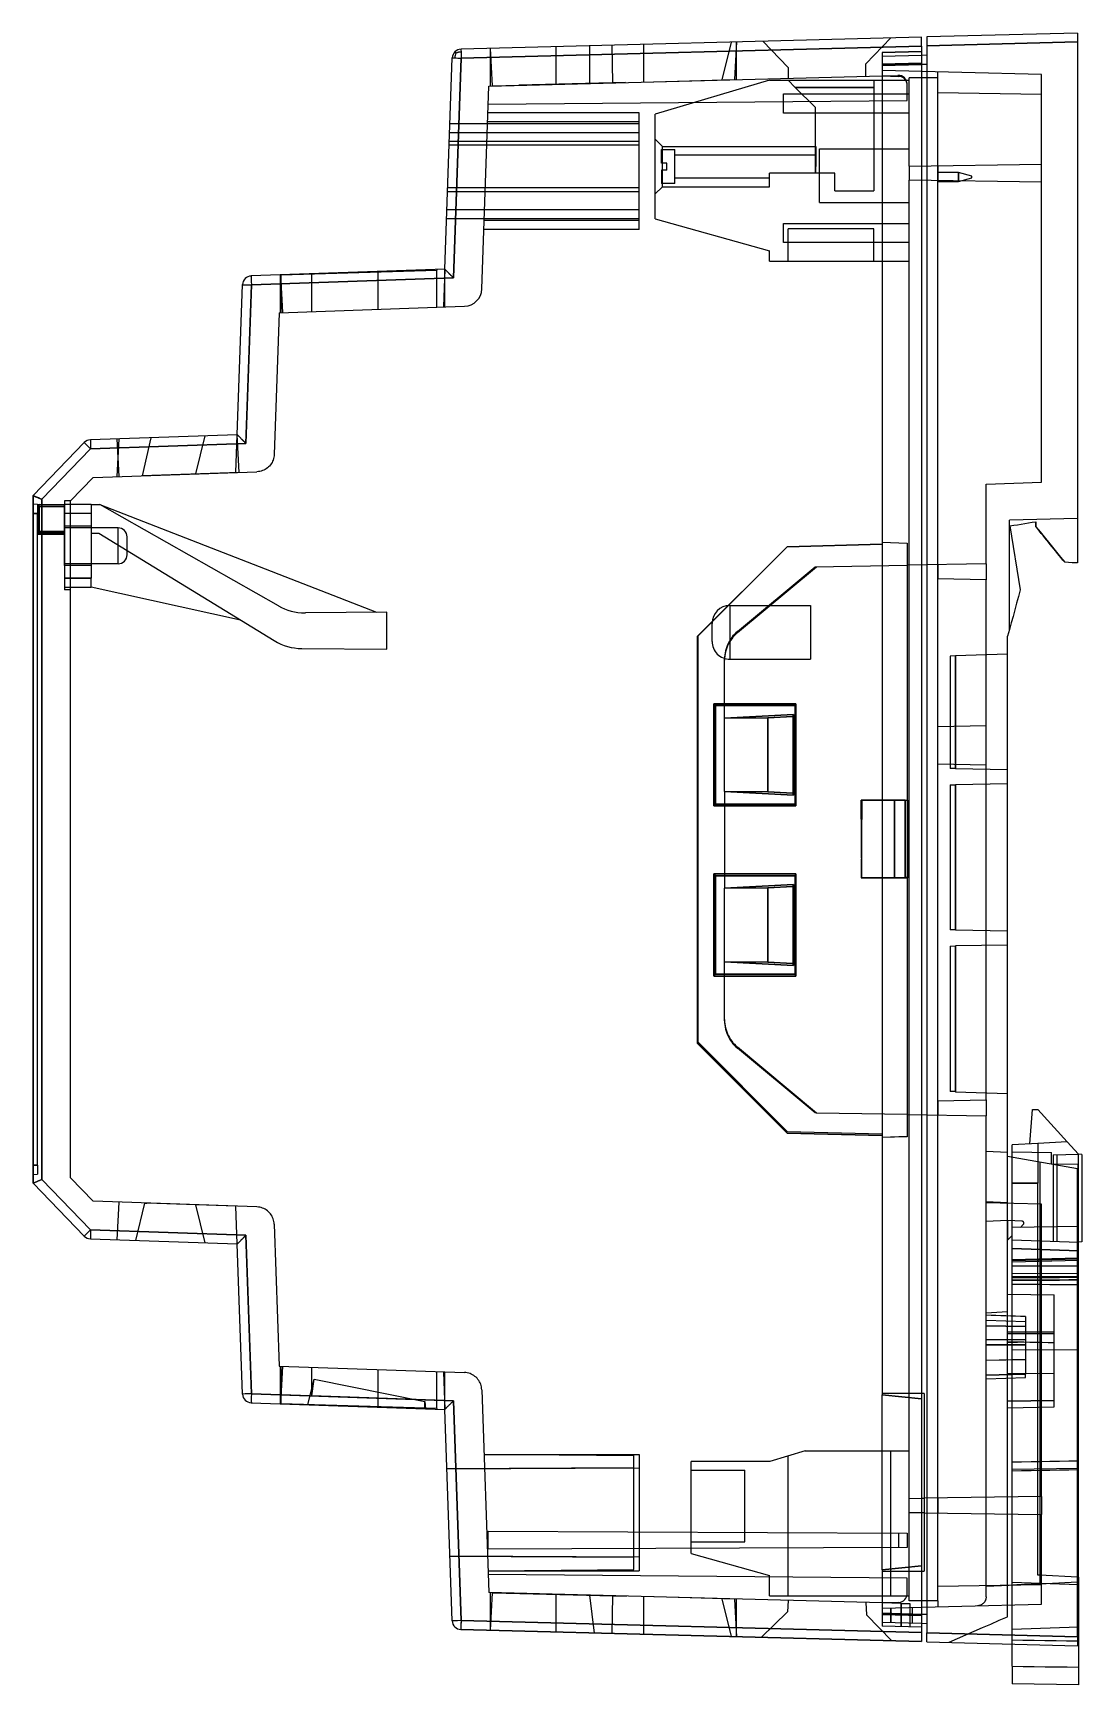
# Model space of a CAD drawing. Header units: millimetres. Extents: x -58 to 0.6, y -144 to -51.8.
import ezdxf

# ---------------------------------------------------------------- set-up
doc = ezdxf.new("R2010")
doc.units = ezdxf.units.MM
doc.layers.add('MAIN-1', color=7, linetype='Continuous')
doc.layers.add('MAIN-2', color=7, linetype='Continuous')

msp = doc.modelspace()

# ---------------------------------------------------------------- linework, layer by layer
at = {"layer": 'MAIN-1'}
for p, q in [((-8.4, -52.05), (-34.111, -52.723)), ((-34.102, -53.223), (-8.4, -52.55)), ((-8.4, -52.55), (-8.4, -52.05)), ((-8.4, -52.55), (-8.4, -141.109)), ((0.3, -51.822), (-8.1, -52.042)), ((-8.1, -52.042), (-8.1, -52.542)), ((-8.1, -52.542), (0.3, -52.322)), ((-8.1, -52.542), (-8.1, -141.118)), ((0.3, -51.822), (0.3, -52.322)), ((0.3, -52.322), (0.3, -81.396)), ((-35.01, -65.007), (-34.598, -53.206)), ((-34.531, -65.49), (-34.102, -53.223)), ((-34.452, -53.178), (-34.453, -53.211)), ((-34.45, -53.149), (-34.452, -53.178)), ((-34.45, -52.868), (-34.449, -52.869)), ((-34.447, -53.122), (-34.45, -53.149)), ((-34.449, -52.869), (-34.448, -52.871)), ((-34.448, -52.871), (-34.445, -52.874)), ((-34.443, -53.097), (-34.447, -53.122)), ((-34.445, -52.874), (-34.441, -52.878)), ((-34.439, -53.073), (-34.443, -53.097)), ((-34.441, -52.878), (-34.435, -52.884)), ((-34.433, -53.05), (-34.439, -53.073)), ((-34.435, -52.884), (-34.428, -52.891)), ((-34.426, -53.026), (-34.433, -53.05)), ((-34.428, -52.891), (-34.42, -52.9)), ((-34.418, -53.002), (-34.426, -53.026)), ((-34.42, -52.9), (-34.41, -52.909)), ((-34.409, -52.979), (-34.418, -53.002)), ((-34.41, -52.909), (-34.4, -52.92)), ((-34.399, -52.955), (-34.409, -52.979)), ((-34.4, -52.92), (-34.388, -52.932)), ((-34.388, -52.932), (-34.399, -52.955)), ((-34.388, -52.932), (-34.363, -52.921)), ((-34.363, -52.921), (-34.337, -52.91)), ((-34.337, -52.91), (-34.311, -52.901)), ((-34.311, -52.901), (-34.285, -52.893)), ((-34.285, -52.893), (-34.259, -52.886)), ((-34.259, -52.886), (-34.233, -52.88)), ((-34.233, -52.88), (-34.206, -52.876)), ((-34.206, -52.876), (-34.177, -52.872)), ((-34.177, -52.872), (-34.146, -52.871)), ((-34.146, -52.871), (-34.11, -52.87)), ((-8.1, -53.063), (-8.4, -53.071)), ((-8.4, -53.571), (-8.1, -53.563)), ((-35.01, -65.007), (-45.822, -65.384)), ((-35.01, -65.007), (-35.009, -65.008)), ((-35.009, -65.008), (-35.007, -65.01)), ((-35.007, -65.01), (-35.003, -65.014)), ((-35.003, -65.014), (-34.998, -65.019)), ((-34.998, -65.019), (-34.991, -65.026)), ((-34.991, -65.026), (-34.983, -65.035)), ((-34.983, -65.035), (-34.973, -65.045)), ((-34.973, -65.045), (-34.961, -65.057)), ((-34.961, -65.057), (-34.948, -65.071)), ((-34.948, -65.071), (-34.934, -65.085)), ((-34.934, -65.085), (-34.918, -65.101)), ((-34.918, -65.101), (-34.901, -65.118)), ((-34.901, -65.118), (-34.884, -65.136)), ((-34.884, -65.136), (-34.865, -65.155)), ((-34.865, -65.155), (-34.845, -65.174)), ((-34.845, -65.174), (-34.825, -65.195)), ((-34.825, -65.195), (-34.805, -65.215)), ((-34.805, -65.215), (-34.783, -65.237)), ((-34.783, -65.237), (-34.761, -65.259)), ((-34.761, -65.259), (-34.738, -65.283)), ((-34.738, -65.283), (-34.713, -65.308)), ((-34.713, -65.308), (-34.686, -65.334)), ((-34.686, -65.334), (-34.658, -65.363)), ((-34.658, -65.363), (-34.628, -65.392)), ((-34.628, -65.392), (-34.597, -65.424)), ((-34.597, -65.424), (-34.565, -65.456)), ((-34.565, -65.456), (-34.531, -65.49)), ((-46.597, -74.246), (-46.304, -65.867)), ((-46.118, -74.73), (-45.809, -65.884)), ((-45.809, -65.884), (-34.531, -65.49)), ((-55.142, -74.685), (-58, -77.644)), ((-46.597, -74.246), (-54.8, -74.533)), ((-46.596, -74.247), (-46.597, -74.246)), ((-46.597, -74.246), (-46.597, -74.246)), ((-46.597, -74.246), (-46.597, -74.246)), ((-46.597, -74.246), (-46.597, -74.246)), ((-46.597, -74.246), (-46.597, -74.246)), ((-46.597, -74.246), (-46.597, -74.246)), ((-46.597, -74.246), (-46.597, -74.246)), ((-46.597, -74.246), (-46.597, -74.246)), ((-46.594, -74.249), (-46.596, -74.247)), ((-46.591, -74.253), (-46.594, -74.249)), ((-46.586, -74.258), (-46.591, -74.253)), ((-46.579, -74.265), (-46.586, -74.258)), ((-46.571, -74.274), (-46.579, -74.265)), ((-46.56, -74.285), (-46.571, -74.274)), ((-46.548, -74.297), (-46.56, -74.285)), ((-46.534, -74.311), (-46.548, -74.297)), ((-46.519, -74.327), (-46.534, -74.311)), ((-46.502, -74.344), (-46.519, -74.327)), ((-46.484, -74.362), (-46.502, -74.344)), ((-46.465, -74.382), (-46.484, -74.362)), ((-46.444, -74.402), (-46.465, -74.382)), ((-46.423, -74.423), (-46.444, -74.402)), ((-46.402, -74.445), (-46.423, -74.423)), ((-46.379, -74.467), (-46.402, -74.445)), ((-46.356, -74.491), (-46.379, -74.467)), ((-46.332, -74.515), (-46.356, -74.491)), ((-46.306, -74.541), (-46.332, -74.515)), ((-46.279, -74.569), (-46.306, -74.541)), ((-46.249, -74.598), (-46.279, -74.569)), ((-46.219, -74.629), (-46.249, -74.598)), ((-46.186, -74.661), (-46.219, -74.629)), ((-46.153, -74.695), (-46.186, -74.661)), ((-57.504, -77.846), (-54.787, -75.032)), ((-54.787, -75.032), (-46.118, -74.73)), ((-46.118, -74.73), (-46.153, -74.695)), ((-46.487, -76.344), (-51.916, -76.533)), ((-58, -77.644), (-58, -77.644)), ((-58, -77.644), (-58, -77.644)), ((-58, -77.644), (-58, -77.644)), ((-58, -77.644), (-58, -77.644)), ((-58, -77.644), (-58, -77.644)), ((-58, -77.644), (-58, -77.644)), ((-58, -77.644), (-57.999, -77.645)), ((-58, -77.644), (-58, -116.016)), ((-57.999, -77.645), (-57.998, -77.645)), ((-57.998, -77.645), (-57.995, -77.646)), ((-57.995, -77.646), (-57.992, -77.648)), ((-57.992, -77.648), (-57.987, -77.65)), ((-57.987, -77.65), (-57.982, -77.652)), ((-57.982, -77.652), (-57.975, -77.655)), ((-57.975, -77.655), (-57.968, -77.658)), ((-57.968, -77.658), (-57.96, -77.661)), ((-57.96, -77.661), (-57.951, -77.665)), ((-57.951, -77.665), (-57.94, -77.669)), ((-57.94, -77.669), (-57.929, -77.674)), ((-57.929, -77.674), (-57.917, -77.679)), ((-57.917, -77.679), (-57.905, -77.684)), ((-57.905, -77.684), (-57.891, -77.689)), ((-57.891, -77.689), (-57.877, -77.695)), ((-57.877, -77.695), (-57.861, -77.702)), ((-57.861, -77.702), (-57.845, -77.708)), ((-57.845, -77.708), (-57.829, -77.715)), ((-57.829, -77.715), (-57.811, -77.722)), ((-57.811, -77.722), (-57.793, -77.73)), ((-57.793, -77.73), (-57.774, -77.737)), ((-57.774, -77.737), (-57.754, -77.745)), ((-57.754, -77.745), (-57.734, -77.753)), ((-57.734, -77.753), (-57.713, -77.762)), ((-57.713, -77.762), (-57.692, -77.771)), ((-57.692, -77.771), (-57.67, -77.779)), ((-57.67, -77.779), (-57.647, -77.789)), ((-57.647, -77.789), (-57.624, -77.798)), ((-57.624, -77.798), (-57.601, -77.807)), ((-57.601, -77.807), (-57.577, -77.817)), ((-57.577, -77.817), (-57.553, -77.827)), ((-57.553, -77.827), (-57.529, -77.836)), ((-57.529, -77.836), (-57.504, -77.846)), ((-57.504, -77.846), (-57.504, -115.814)), ((-3.26, -79.3), (-3.052, -79.266)), ((-3.052, -79.266), (-2.844, -79.233)), ((-2.844, -79.233), (-2.637, -79.199)), ((-2.637, -79.199), (-2.43, -79.166)), ((-2.43, -79.166), (-2.225, -79.132)), ((-2.225, -79.132), (-2.019, -79.098)), ((-2.02, -79.107), (-2.02, -79.098)), ((-2.02, -79.116), (-2.02, -79.107)), ((-2.019, -79.125), (-2.02, -79.116)), ((-2.019, -79.098), (-2.019, -79.138)), ((-2.019, -79.134), (-2.019, -79.125)), ((-2.019, -79.143), (-2.019, -79.134)), ((-2.019, -79.138), (-2.019, -79.178)), ((-2.019, -79.153), (-2.019, -79.143)), ((-2.019, -79.178), (-2.019, -79.218)), ((-2.019, -79.218), (-2.019, -79.259)), ((-2.019, -79.259), (-2.019, -79.299)), ((-2.019, -79.299), (-2.019, -79.34)), ((-3.47, -79.334), (-3.26, -79.3)), ((-3.47, -79.334), (-2.896, -82.911)), ((-2.019, -79.34), (-2.019, -79.381)), ((-2.019, -79.382), (-2.019, -79.381)), ((-2.019, -79.381), (-2.019, -79.381)), ((-2.019, -79.381), (-2.019, -79.381)), ((-2.019, -79.382), (-1.787, -79.666)), ((-2.019, -79.382), (-2.019, -79.382)), ((-2.019, -79.382), (-2.019, -79.382)), ((-2.019, -79.382), (-2.019, -79.382)), ((-1.787, -79.666), (-1.556, -79.951)), ((-1.556, -79.951), (-1.326, -80.234)), ((-1.326, -80.234), (-1.096, -80.517)), ((-1.096, -80.517), (-0.867, -80.799)), ((-0.867, -80.799), (-0.639, -81.08)), ((-0.639, -81.08), (-0.411, -81.36)), ((0, -81.396), (-0.411, -81.36)), ((0.3, -81.396), (0, -81.396)), ((-2.896, -82.911), (-2.996, -83.28)), ((-3.097, -83.648), (-3.198, -84.016)), ((-2.996, -83.28), (-3.097, -83.648)), ((-3.399, -84.753), (-3.499, -85.121)), ((-3.298, -84.385), (-3.399, -84.753)), ((-3.198, -84.016), (-3.298, -84.385)), ((-3.6, -114.516), (-3.6, -85.491)), ((-3.499, -85.121), (-3.599, -85.489)), ((-19.998, -89.262), (-15.417, -89.26)), ((-19.998, -94.957), (-19.998, -89.262)), ((-19.898, -89.361), (-19.998, -89.262)), ((-15.45, -89.359), (-19.898, -89.361)), ((-19.898, -89.361), (-19.898, -94.857)), ((-19.4, -90.058), (-19.4, -89.361)), ((-15.45, -89.36), (-15.417, -89.26)), ((-15.45, -94.859), (-15.45, -89.36)), ((-15.417, -89.26), (-15.417, -94.958)), ((-15.55, -89.857), (-19.4, -90.058)), ((-16.978, -90.038), (-19.4, -90.061)), ((-19.4, -90.061), (-19.4, -90.057)), ((-19.4, -94.158), (-19.4, -90.06)), ((-16.978, -90.038), (-15.586, -89.967)), ((-16.978, -94.181), (-16.978, -90.038)), ((-15.586, -89.967), (-15.55, -89.857)), ((-15.586, -89.967), (-15.586, -94.252)), ((-15.55, -89.857), (-15.55, -94.362)), ((-19.998, -94.957), (-19.898, -94.857)), ((-15.417, -94.959), (-19.998, -94.957)), ((-19.898, -94.857), (-15.45, -94.859)), ((-19.4, -94.162), (-19.4, -94.158)), ((-19.4, -94.158), (-16.978, -94.181)), ((-19.4, -94.161), (-15.55, -94.362)), ((-19.4, -94.162), (-19.4, -94.858)), ((-15.586, -94.252), (-16.978, -94.181)), ((-15.55, -94.362), (-15.586, -94.252)), ((-15.45, -94.859), (-15.417, -94.959)), ((-19.998, -98.762), (-15.417, -98.76)), ((-19.998, -104.457), (-19.998, -98.761)), ((-19.998, -98.761), (-19.898, -98.861)), ((-15.45, -98.859), (-19.898, -98.861)), ((-19.898, -98.861), (-19.898, -104.358)), ((-19.4, -98.861), (-19.4, -99.558)), ((-15.55, -99.357), (-19.4, -99.558)), ((-16.978, -99.538), (-19.4, -99.561)), ((-19.4, -99.561), (-19.4, -99.557)), ((-19.4, -103.658), (-19.4, -99.56)), ((-16.978, -99.538), (-15.586, -99.467)), ((-16.978, -103.681), (-16.978, -99.538)), ((-15.586, -99.467), (-15.55, -99.357)), ((-15.586, -99.467), (-15.586, -103.752)), ((-15.55, -99.357), (-15.55, -103.862)), ((-15.417, -98.76), (-15.45, -98.859)), ((-15.45, -104.359), (-15.45, -98.86)), ((-15.417, -98.76), (-15.417, -104.458)), ((-19.4, -103.662), (-19.4, -103.658)), ((-19.4, -103.658), (-16.978, -103.681)), ((-19.4, -103.661), (-15.55, -103.862)), ((-19.4, -104.358), (-19.4, -103.662)), ((-15.586, -103.752), (-16.978, -103.681)), ((-15.55, -103.862), (-15.586, -103.752)), ((-19.898, -104.358), (-19.998, -104.457)), ((-15.417, -104.459), (-19.998, -104.457)), ((-19.898, -104.357), (-15.45, -104.359)), ((-15.417, -104.459), (-15.45, -104.359)), ((-2.365, -113.832), (-2.219, -111.913)), ((-2.219, -111.913), (-1.919, -111.913)), ((-1.919, -111.913), (-0.274, -113.723)), ((-1.919, -113.809), (-3.349, -113.884)), ((-3.349, -114.56), (-3.349, -113.884)), ((-0.274, -113.723), (-1.919, -113.809)), ((-1.919, -113.809), (-1.919, -114.81)), ((0.351, -114.41), (-0.274, -113.723)), ((-3.6, -114.516), (0.3, -115.198)), ((0.3, -141.338), (0.3, -115.198)), ((0.351, -138.019), (0.351, -114.41)), ((0.551, -114.427), (0.351, -114.41)), ((0.551, -114.427), (0.551, -119.289)), ((-58, -116.016), (-57.999, -116.015)), ((-58, -116.016), (-55.142, -118.975)), ((-58, -116.016), (-58, -116.016)), ((-58, -116.016), (-58, -116.016)), ((-58, -116.016), (-58, -116.016)), ((-58, -116.016), (-58, -116.016)), ((-58, -116.016), (-58, -116.016)), ((-58, -116.016), (-58, -116.016)), ((-57.999, -116.015), (-57.998, -116.015)), ((-57.998, -116.015), (-57.995, -116.014)), ((-57.995, -116.014), (-57.992, -116.012)), ((-57.992, -116.012), (-57.987, -116.01)), ((-57.987, -116.01), (-57.982, -116.008)), ((-57.982, -116.008), (-57.975, -116.005)), ((-57.975, -116.005), (-57.968, -116.002)), ((-57.968, -116.002), (-57.96, -115.999)), ((-57.96, -115.999), (-57.95, -115.995)), ((-57.95, -115.995), (-57.94, -115.991)), ((-57.94, -115.991), (-57.929, -115.986)), ((-57.929, -115.986), (-57.917, -115.981)), ((-57.917, -115.981), (-57.905, -115.976)), ((-57.905, -115.976), (-57.891, -115.971)), ((-57.891, -115.971), (-57.877, -115.965)), ((-57.877, -115.965), (-57.861, -115.959)), ((-57.861, -115.959), (-57.845, -115.952)), ((-57.845, -115.952), (-57.828, -115.945)), ((-57.828, -115.945), (-57.811, -115.938)), ((-57.811, -115.938), (-57.793, -115.931)), ((-57.793, -115.931), (-57.774, -115.923)), ((-57.774, -115.923), (-57.754, -115.915)), ((-57.754, -115.915), (-57.734, -115.907)), ((-57.734, -115.907), (-57.713, -115.898)), ((-57.713, -115.898), (-57.692, -115.89)), ((-57.692, -115.89), (-57.67, -115.881)), ((-57.67, -115.881), (-57.647, -115.872)), ((-57.647, -115.872), (-57.624, -115.862)), ((-57.624, -115.862), (-57.601, -115.853)), ((-57.601, -115.853), (-57.577, -115.843)), ((-57.577, -115.843), (-57.553, -115.834)), ((-57.553, -115.834), (-57.529, -115.824)), ((-57.529, -115.824), (-57.504, -115.814)), ((-54.787, -118.628), (-57.504, -115.814)), ((-46.118, -118.931), (-54.787, -118.628)), ((-46.118, -118.931), (-46.153, -118.965)), ((-45.809, -127.776), (-46.118, -118.931)), ((-54.8, -119.128), (-46.597, -119.414)), ((-46.596, -119.413), (-46.597, -119.414)), ((-46.304, -127.793), (-46.597, -119.414)), ((-46.595, -119.411), (-46.596, -119.413)), ((-46.591, -119.407), (-46.595, -119.411)), ((-46.586, -119.402), (-46.591, -119.407)), ((-46.579, -119.395), (-46.586, -119.402)), ((-46.571, -119.386), (-46.579, -119.395)), ((-46.56, -119.376), (-46.571, -119.386)), ((-46.548, -119.363), (-46.56, -119.376)), ((-46.534, -119.349), (-46.548, -119.363)), ((-46.519, -119.334), (-46.534, -119.349)), ((-46.502, -119.317), (-46.519, -119.334)), ((-46.484, -119.298), (-46.502, -119.317)), ((-46.465, -119.279), (-46.484, -119.298)), ((-46.445, -119.259), (-46.465, -119.279)), ((-46.424, -119.237), (-46.445, -119.259)), ((-46.402, -119.216), (-46.424, -119.237)), ((-46.38, -119.193), (-46.402, -119.216)), ((-46.356, -119.17), (-46.38, -119.193)), ((-46.332, -119.145), (-46.356, -119.17)), ((-46.306, -119.119), (-46.332, -119.145)), ((-46.279, -119.091), (-46.306, -119.119)), ((-46.25, -119.062), (-46.279, -119.091)), ((-46.219, -119.031), (-46.25, -119.062)), ((-46.186, -118.999), (-46.219, -119.031)), ((-46.153, -118.965), (-46.186, -118.999)), ((0.551, -119.289), (0.351, -119.306)), ((-34.536, -128.17), (-45.809, -127.776)), ((-8.25, -127.756), (-8.4, -127.756)), ((-8.25, -127.756), (-8.25, -137.68)), ((-45.822, -128.276), (-35.015, -128.653)), ((-35.015, -128.653), (-35.014, -128.652)), ((-34.602, -140.454), (-35.015, -128.653)), ((-35.015, -128.653), (-35.015, -128.653)), ((-35.014, -128.652), (-35.012, -128.65)), ((-35.012, -128.65), (-35.008, -128.645)), ((-35.008, -128.645), (-35.002, -128.64)), ((-35.002, -128.64), (-34.995, -128.632)), ((-34.995, -128.632), (-34.986, -128.623)), ((-34.986, -128.623), (-34.975, -128.611)), ((-34.975, -128.611), (-34.962, -128.599)), ((-34.962, -128.599), (-34.948, -128.584)), ((-34.948, -128.584), (-34.933, -128.569)), ((-34.933, -128.569), (-34.916, -128.552)), ((-34.916, -128.552), (-34.898, -128.534)), ((-34.898, -128.534), (-34.879, -128.515)), ((-34.879, -128.515), (-34.859, -128.495)), ((-34.859, -128.495), (-34.839, -128.474)), ((-34.839, -128.474), (-34.818, -128.453)), ((-34.818, -128.453), (-34.796, -128.431)), ((-34.796, -128.431), (-34.773, -128.408)), ((-34.773, -128.408), (-34.749, -128.384)), ((-34.749, -128.384), (-34.724, -128.358)), ((-34.724, -128.358), (-34.697, -128.331)), ((-34.697, -128.331), (-34.668, -128.302)), ((-34.668, -128.302), (-34.637, -128.271)), ((-34.637, -128.271), (-34.604, -128.239)), ((-34.604, -128.239), (-34.571, -128.205)), ((-34.571, -128.205), (-34.536, -128.17)), ((-34.107, -140.437), (-34.536, -128.17)), ((-8.4, -133.613), (-8.25, -133.611)), ((-8.25, -134.427), (-8.4, -134.425)), ((-8.4, -137.68), (-8.25, -137.68)), ((0.351, -138.019), (0.3, -138.017)), ((0.351, -138.019), (0.351, -141.572)), ((-8.1, -140.097), (-8.4, -140.089)), ((-34.116, -140.937), (-8.4, -141.61)), ((-8.4, -141.109), (-34.107, -140.436)), ((-8.4, -140.589), (-8.1, -140.597)), ((-8.4, -141.109), (-8.4, -141.132)), ((-8.4, -141.132), (-8.4, -141.155)), ((-8.4, -141.155), (-8.4, -141.178)), ((-8.4, -141.178), (-8.4, -141.2)), ((-8.4, -141.2), (-8.4, -141.222)), ((-8.4, -141.222), (-8.4, -141.243)), ((-8.4, -141.243), (-8.4, -141.264)), ((-8.4, -141.264), (-8.4, -141.285)), ((-8.4, -141.285), (-8.4, -141.306)), ((-8.4, -141.306), (-8.4, -141.326)), ((-8.4, -141.326), (-8.4, -141.346)), ((-8.4, -141.346), (-8.4, -141.365)), ((-8.4, -141.365), (-8.4, -141.385)), ((-8.4, -141.385), (-8.4, -141.403)), ((-8.4, -141.403), (-8.4, -141.421)), ((-8.4, -141.421), (-8.4, -141.438)), ((-8.4, -141.438), (-8.4, -141.455)), ((-8.4, -141.455), (-8.4, -141.471)), ((-8.4, -141.471), (-8.4, -141.486)), ((-8.4, -141.486), (-8.4, -141.501)), ((-8.4, -141.501), (-8.4, -141.514)), ((-8.4, -141.514), (-8.4, -141.527)), ((-8.4, -141.527), (-8.4, -141.539)), ((-8.4, -141.539), (-8.4, -141.55)), ((-8.4, -141.55), (-8.4, -141.56)), ((-8.4, -141.56), (-8.4, -141.57)), ((-8.4, -141.57), (-8.4, -141.578)), ((-8.4, -141.578), (-8.4, -141.586)), ((-8.4, -141.586), (-8.4, -141.592)), ((-8.4, -141.592), (-8.4, -141.597)), ((-8.4, -141.597), (-8.4, -141.602)), ((-8.4, -141.602), (-8.4, -141.606)), ((-8.4, -141.606), (-8.4, -141.608)), ((-8.4, -141.608), (-8.4, -141.61)), ((-8.4, -141.61), (-8.4, -141.61)), ((-8.1, -141.618), (-8.1, -141.118)), ((0.3, -141.338), (-8.1, -141.118)), ((-8.1, -141.618), (0.3, -141.838)), ((-3.349, -141.853), (-3.349, -141.742)), ((-3.349, -141.963), (-3.349, -141.853)), ((-3.349, -142.07), (-3.349, -141.963)), ((0.3, -141.338), (0.3, -141.364)), ((0.3, -141.364), (0.3, -141.39)), ((0.3, -141.39), (0.3, -141.415)), ((0.3, -141.415), (0.3, -141.44)), ((0.3, -141.44), (0.3, -141.465)), ((0.3, -141.465), (0.3, -141.488)), ((0.3, -141.488), (0.3, -141.512)), ((0.3, -141.512), (0.3, -141.535)), ((0.3, -141.535), (0.3, -141.558)), ((0.3, -141.558), (0.3, -141.58)), ((0.3, -141.571), (0.308, -141.571)), ((0.3, -141.58), (0.3, -141.602)), ((0.3, -141.602), (0.3, -141.623)), ((0.3, -141.623), (0.3, -141.644)), ((0.3, -141.644), (0.3, -141.664)), ((0.3, -141.664), (0.3, -141.682)), ((0.3, -141.682), (0.3, -141.7)), ((0.3, -141.7), (0.3, -141.717)), ((0.3, -141.717), (0.3, -141.733)), ((0.3, -141.733), (0.3, -141.748)), ((0.3, -141.748), (0.3, -141.762)), ((0.3, -141.762), (0.3, -141.775)), ((0.3, -141.775), (0.3, -141.787)), ((0.3, -141.787), (0.3, -141.797)), ((0.3, -141.797), (0.3, -141.807)), ((0.3, -141.807), (0.3, -141.815)), ((0.3, -141.815), (0.3, -141.822)), ((0.3, -141.822), (0.3, -141.828)), ((0.3, -141.828), (0.3, -141.832)), ((0.3, -141.832), (0.3, -141.835)), ((0.3, -141.835), (0.3, -141.837)), ((0.3, -141.837), (0.3, -141.838)), ((0.308, -141.571), (0.317, -141.571)), ((0.317, -141.571), (0.325, -141.572)), ((0.325, -141.572), (0.334, -141.572)), ((0.334, -141.572), (0.342, -141.572)), ((0.342, -141.572), (0.351, -141.572)), ((0.351, -141.572), (0.351, -141.678)), ((0.351, -141.678), (0.351, -141.785)), ((0.351, -141.785), (0.351, -141.89)), ((0.351, -141.89), (0.351, -141.994)), ((0.351, -141.994), (0.351, -142.095)), ((-3.349, -142.174), (-3.349, -142.07)), ((-3.349, -142.273), (-3.349, -142.174)), ((-3.349, -142.369), (-3.349, -142.273)), ((-3.349, -142.459), (-3.349, -142.369)), ((-3.349, -142.545), (-3.349, -142.459)), ((-3.349, -142.624), (-3.349, -142.545)), ((-3.349, -142.698), (-3.349, -142.624)), ((-3.349, -142.764), (-3.349, -142.698)), ((-3.349, -142.823), (-3.349, -142.764)), ((-3.349, -142.876), (-3.349, -142.823)), ((-3.349, -142.92), (-3.349, -142.876)), ((-3.349, -142.957), (-3.349, -142.92)), ((0.351, -142.095), (0.351, -142.193)), ((0.351, -142.193), (0.351, -142.289)), ((0.351, -142.289), (0.351, -142.381)), ((0.351, -142.381), (0.351, -142.469)), ((0.351, -142.469), (0.351, -142.552)), ((0.351, -142.552), (0.351, -142.631)), ((0.351, -142.631), (0.351, -142.703)), ((0.351, -142.703), (0.351, -142.771)), ((0.351, -142.771), (0.351, -142.832)), ((0.351, -142.832), (0.351, -142.887)), ((0.351, -142.887), (0.351, -142.935)), ((-3.349, -142.985), (-3.349, -142.957)), ((-3.349, -142.985), (-3.349, -143.966)), ((-3.349, -142.985), (-2.732, -142.994)), ((-2.732, -142.994), (-2.116, -143.002)), ((-2.116, -143.002), (-1.499, -143.011)), ((-1.499, -143.011), (-0.882, -143.019)), ((-0.882, -143.019), (-0.266, -143.028)), ((-0.266, -143.028), (0.351, -143.037)), ((0.351, -142.935), (0.351, -142.976)), ((0.351, -142.976), (0.351, -143.01)), ((0.351, -143.01), (0.351, -143.037)), ((0.351, -143.037), (0.351, -144.031)), ((0.351, -144.031), (-3.349, -143.966))]:
    msp.add_line(p, q, dxfattribs=at)
for centre, start, end in [((-34.098, -53.223), 134.74993, 178), ((-34.098, -53.223), 91.49947, 134.74993), ((-45.805, -65.884), 92.00001, 178), ((-54.782, -75.032), 92.00001, 136.00001), ((-54.782, -118.628), 223.99999, 267.99999), ((-45.805, -127.776), 181.99989, 268.00011), ((-34.103, -140.437), 182.00023, 268.50019)]:
    msp.add_arc(centre, 0.5, start, end, dxfattribs=at)
for centre, major_axis, ratio, start_param, end_param in [((-34.098, -53.223), (-0.5, 0.017), 0.000305, 0, 0.781837), ((-34.098, -53.223), (-0.5, 0.017), 0.000305, 0.781837, 1.562075), ((-34.098, -53.223), (0.013, -0.5), 0.008724, 3.141593, 3.926845), ((-34.098, -53.223), (0.013, -0.5), 0.008724, -2.356341, -1.57102), ((-45.805, -65.884), (0.017, -0.5), 0.008721, -3.141593, -1.571101), ((-45.805, -65.884), (-0.5, 0.017), 0.000305, 0, 1.562076), ((-54.782, -75.032), (-0.36, 0.347), 0.006062, 0, 1.56452), ((-54.782, -75.032), (0.017, -0.5), 0.008721, -3.141593, -1.571101), ((-54.782, -118.628), (0.36, 0.347), 0.006062, 1.577074, 3.141593), ((-54.782, -118.628), (-0.017, -0.5), 0.008721, -1.570494, 0), ((-45.805, -127.776), (0.5, 0.017), 0.000304, 1.579518, 3.141593), ((-45.805, -127.776), (-0.017, -0.5), 0.008721, -1.570492, 0.000112), ((-34.103, -140.437), (0.5, 0.017), 0.000304, 1.579518, 3.141593), ((-34.103, -140.437), (-0.013, -0.5), 0.008724, -1.570729, 0.000165)]:
    msp.add_ellipse(centre, major_axis=major_axis, ratio=ratio, start_param=start_param, end_param=end_param, dxfattribs=at)
at = {"layer": 'MAIN-2'}
for p, q in [((-8.4, -52.551), (-34.102, -53.224)), ((-26.923, -54.636), (-26.923, -52.535)), ((-25.685, -52.503), (-25.66, -54.603)), ((-23.909, -54.557), (-23.909, -52.456)), ((-19.028, -52.328), (-19.543, -54.443)), ((-18.739, -52.321), (-18.85, -54.424)), ((-18.739, -52.321), (-18.739, -52.321)), ((-18.739, -52.321), (-18.739, -52.321)), ((-18.739, -52.321), (-18.739, -52.321)), ((-18.739, -52.321), (-18.739, -52.321)), ((-18.739, -52.321), (-18.739, -52.321)), ((-18.739, -52.321), (-18.739, -52.321)), ((-18.739, -52.321), (-18.739, -52.321)), ((-18.739, -52.321), (-18.739, -52.321)), ((-18.739, -52.321), (-18.739, -52.321)), ((-18.739, -52.321), (-18.739, -52.321)), ((-18.739, -52.321), (-18.739, -52.321)), ((-18.739, -54.421), (-18.739, -52.321)), ((-17.27, -52.282), (-17.27, -52.282)), ((-17.27, -52.282), (-17.27, -52.282)), ((-17.27, -52.282), (-17.27, -52.282)), ((-17.27, -52.282), (-17.27, -52.282)), ((-17.27, -52.282), (-15.85, -53.745)), ((-11.51, -53.532), (-10.11, -52.095)), ((-10.11, -52.095), (-10.11, -52.095)), ((-10.11, -52.095), (-10.11, -52.095)), ((-10.11, -52.095), (-10.11, -52.095)), ((-10.11, -52.095), (-10.11, -52.095)), ((-8.4, -52.05), (-8.4, -52.05)), ((-8.1, -52.042), (-8.1, -52.042)), ((0.3, -52.322), (-8.1, -52.542)), ((0.3, -51.822), (0.3, -51.822)), ((-35.01, -65.007), (-34.598, -53.206)), ((-34.598, -53.206), (-34.598, -53.206)), ((-34.102, -53.223), (-34.531, -65.49)), ((-34.452, -53.178), (-34.453, -53.211)), ((-34.45, -53.149), (-34.452, -53.178)), ((-34.45, -52.868), (-34.449, -52.869)), ((-34.448, -53.122), (-34.45, -53.149)), ((-34.449, -52.869), (-34.448, -52.871)), ((-34.448, -52.871), (-34.445, -52.874)), ((-34.444, -53.097), (-34.448, -53.122)), ((-34.445, -52.874), (-34.441, -52.878)), ((-34.439, -53.073), (-34.444, -53.097)), ((-34.441, -52.878), (-34.435, -52.884)), ((-34.433, -53.05), (-34.439, -53.073)), ((-34.435, -52.884), (-34.428, -52.891)), ((-34.426, -53.026), (-34.433, -53.05)), ((-34.428, -52.891), (-34.42, -52.9)), ((-34.418, -53.002), (-34.426, -53.026)), ((-34.42, -52.9), (-34.41, -52.909)), ((-34.409, -52.979), (-34.418, -53.002)), ((-34.41, -52.909), (-34.4, -52.92)), ((-34.399, -52.955), (-34.409, -52.979)), ((-34.4, -52.92), (-34.388, -52.932)), ((-34.388, -52.933), (-34.399, -52.955)), ((-34.388, -52.932), (-34.365, -52.922)), ((-34.365, -52.922), (-34.342, -52.912)), ((-34.342, -52.912), (-34.318, -52.903)), ((-34.318, -52.903), (-34.295, -52.895)), ((-34.295, -52.895), (-34.271, -52.889)), ((-34.271, -52.889), (-34.248, -52.883)), ((-34.248, -52.883), (-34.223, -52.878)), ((-34.223, -52.878), (-34.198, -52.875)), ((-34.198, -52.875), (-34.172, -52.872)), ((-34.172, -52.872), (-34.143, -52.87)), ((-34.143, -52.87), (-34.11, -52.87)), ((-34.111, -52.723), (-34.111, -52.723)), ((-32.466, -52.68), (-32.466, -52.68)), ((-32.466, -52.68), (-32.466, -52.68)), ((-32.466, -52.68), (-32.466, -52.68)), ((-32.466, -52.68), (-32.466, -52.68)), ((-32.466, -52.68), (-32.466, -52.68)), ((-32.466, -52.68), (-32.466, -52.68)), ((-32.466, -52.68), (-32.466, -52.68)), ((-32.466, -52.68), (-32.466, -52.68)), ((-32.466, -52.68), (-32.466, -52.68)), ((-32.466, -52.68), (-32.466, -52.68)), ((-32.466, -52.68), (-32.466, -52.68)), ((-32.466, -52.68), (-32.466, -52.68)), ((-32.356, -54.778), (-32.466, -52.68)), ((-32.466, -54.781), (-32.466, -52.68)), ((-28.816, -52.585), (-28.816, -54.685)), ((-10.6, -52.913), (-8.4, -52.856)), ((-8.4, -52.856), (-10.6, -52.913)), ((-8.4, -52.856), (-10.6, -52.913)), ((-10.6, -52.913), (-10.6, -52.913)), ((-10.6, -52.913), (-10.6, -52.914)), ((-10.6, -52.914), (-10.6, -52.916)), ((-10.6, -52.916), (-10.6, -52.919)), ((-10.6, -52.919), (-10.6, -52.924)), ((-10.6, -52.924), (-10.6, -52.93)), ((-10.6, -52.93), (-10.6, -52.938)), ((-10.6, -52.938), (-10.6, -52.947)), ((-10.6, -52.947), (-10.6, -52.957)), ((-10.6, -52.957), (-10.6, -52.968)), ((-10.6, -52.968), (-10.6, -52.981)), ((-10.6, -52.981), (-10.6, -52.995)), ((-10.6, -52.995), (-10.6, -53.01)), ((-10.6, -53.01), (-10.6, -53.027)), ((-10.6, -53.027), (-10.6, -53.044)), ((-10.6, -53.044), (-10.6, -53.063)), ((-10.6, -53.063), (-10.6, -53.083)), ((-8.4, -53.071), (-10.6, -53.129)), ((-10.6, -53.083), (-10.6, -53.103)), ((-10.6, -53.103), (-10.6, -53.125)), ((-10.6, -53.125), (-10.6, -53.148)), ((-10.6, -53.129), (-10.6, -53.129)), ((-10.6, -53.148), (-10.6, -53.171)), ((-10.6, -53.171), (-10.6, -53.196)), ((-10.6, -53.196), (-10.6, -53.221)), ((-10.6, -53.221), (-10.6, -53.247)), ((-10.6, -53.247), (-10.6, -53.273)), ((-10.6, -53.273), (-10.6, -53.301)), ((-10.6, -53.301), (-10.6, -53.328)), ((-10.6, -53.328), (-10.6, -53.356)), ((-10.6, -53.356), (-10.6, -53.385)), ((-10.6, -53.385), (-10.6, -53.413)), ((-10.6, -53.413), (-10.6, -53.443)), ((-10.6, -53.443), (-10.6, -53.472)), ((-10.6, -53.472), (-10.6, -53.502)), ((-8.4, -52.856), (-8.4, -52.856)), ((-8.1, -53.063), (-8.1, -53.063)), ((-32.551, -54.783), (-10.6, -54.208)), ((-15.85, -53.745), (-15.85, -53.745)), ((-15.85, -53.745), (-15.85, -54.346)), ((-15.85, -53.745), (-15.85, -53.745)), ((-15.85, -53.745), (-15.85, -53.745)), ((-15.85, -53.745), (-15.85, -53.745)), ((-15.85, -54.346), (-15.85, -54.346)), ((-15.85, -54.346), (-15.85, -54.346)), ((-15.85, -54.346), (-15.85, -54.346)), ((-15.85, -54.346), (-15.85, -54.346)), ((-11.51, -53.532), (-11.51, -53.532)), ((-11.51, -54.232), (-11.51, -53.532)), ((-11.51, -53.532), (-11.51, -53.532)), ((-11.51, -53.532), (-11.51, -53.532)), ((-11.51, -53.532), (-11.51, -53.532)), ((-11.51, -54.232), (-11.51, -54.232)), ((-11.51, -54.232), (-11.51, -54.232)), ((-11.51, -54.232), (-11.51, -54.232)), ((-11.51, -54.232), (-11.51, -54.232)), ((-10.6, -53.502), (-10.6, -53.532)), ((-8.4, -53.505), (-10.6, -53.563)), ((-10.6, -53.563), (-8.4, -53.505)), ((-10.6, -53.532), (-10.6, -53.563)), ((-8.1, -53.563), (-10.6, -53.628)), ((-10.6, -53.563), (-10.6, -127.839)), ((-10.6, -53.628), (-8.4, -53.571)), ((-10.6, -53.908), (-10.6, -53.908)), ((-1.7, -54.141), (-10.6, -53.91)), ((-10.6, -54.208), (-9.721, -54.185)), ((-10.6, -54.208), (-10.6, -54.208)), ((-10.6, -54.208), (-10.6, -54.208)), ((-10.6, -54.208), (-10.6, -54.208)), ((-10.6, -54.208), (-10.6, -54.208)), ((-10.6, -54.208), (-10.6, -54.208)), ((-10.6, -54.208), (-9.683, -54.24)), ((-9.721, -54.185), (-9.721, -54.185)), ((-9.683, -54.24), (-9.683, -54.24)), ((-7.5, -54.33), (-9.1, -54.33)), ((-9.1, -59.245), (-9.1, -54.33)), ((-9.1, -54.33), (-9.1, -54.33)), ((-7.5, -53.989), (-7.5, -53.989)), ((-7.5, -53.989), (-7.5, -53.989)), ((-7.5, -54.33), (-7.5, -53.989)), ((-7.5, -54.33), (-7.5, -54.33)), ((-7.5, -54.33), (-7.5, -54.33)), ((-7.5, -54.33), (-7.5, -54.33)), ((-7.5, -54.33), (-7.5, -54.33)), ((-7.5, -54.33), (-7.5, -54.33)), ((-7.5, -59.223), (-7.5, -54.33)), ((-1.7, -59.142), (-1.7, -54.141)), ((-1.7, -54.141), (-1.7, -54.141)), ((-1.7, -54.141), (-1.7, -54.141)), ((-1.7, -54.141), (-1.7, -54.141)), ((-32.947, -66.105), (-32.551, -54.783)), ((-32.551, -54.783), (-32.551, -54.783)), ((-32.551, -54.783), (-32.551, -54.783)), ((-32.551, -54.783), (-32.551, -54.783)), ((-32.466, -54.781), (-32.466, -54.781)), ((-32.466, -54.781), (-32.466, -54.781)), ((-32.466, -54.781), (-32.466, -54.781)), ((-32.466, -54.781), (-32.466, -54.781)), ((-32.466, -54.781), (-32.466, -54.781)), ((-32.466, -54.781), (-32.466, -54.781)), ((-32.466, -54.781), (-32.466, -54.781)), ((-32.356, -54.778), (-30.875, -54.739)), ((-32.356, -54.778), (-32.356, -54.778)), ((-32.356, -54.778), (-32.356, -54.778)), ((-32.356, -54.778), (-32.356, -54.778)), ((-32.356, -54.778), (-32.356, -54.778)), ((-32.356, -54.778), (-32.356, -54.778)), ((-32.356, -54.778), (-32.356, -54.778)), ((-32.356, -54.778), (-32.356, -54.778)), ((-32.356, -54.778), (-32.356, -54.778)), ((-24.931, -54.584), (-30.875, -54.739)), ((-23.367, -54.543), (-21.365, -54.49)), ((-16.9, -54.459), (-23.27, -56.359)), ((-21.365, -54.49), (-18.85, -54.424)), ((-18.85, -54.424), (-18.85, -54.424)), ((-18.85, -54.424), (-18.85, -54.424)), ((-18.85, -54.424), (-18.85, -54.424)), ((-18.85, -54.424), (-18.85, -54.424)), ((-18.85, -54.424), (-18.85, -54.424)), ((-18.85, -54.424), (-18.85, -54.424)), ((-18.85, -54.424), (-18.85, -54.424)), ((-18.85, -54.424), (-18.85, -54.424)), ((-18.739, -54.421), (-18.739, -54.421)), ((-18.739, -54.421), (-18.739, -54.421)), ((-18.739, -54.421), (-18.739, -54.421)), ((-18.739, -54.421), (-18.739, -54.421)), ((-18.739, -54.421), (-18.739, -54.421)), ((-16.9, -54.459), (-16.9, -54.459)), ((-16.9, -54.459), (-16.9, -54.459)), ((-16.9, -54.459), (-9.1, -54.459)), ((-16.1, -55.209), (-16.1, -55.209)), ((-16.1, -55.209), (-16.1, -55.209)), ((-16.1, -55.209), (-9.1, -55.209)), ((-16.1, -56.289), (-16.1, -55.209)), ((-15.85, -54.459), (-15.85, -54.459)), ((-15.85, -54.459), (-15.85, -54.459)), ((-15.85, -54.459), (-15.85, -54.459)), ((-15.85, -54.459), (-15.85, -54.459)), ((-15.85, -54.459), (-15.45, -54.859)), ((-11.06, -54.859), (-15.45, -54.859)), ((-15.45, -54.859), (-11.06, -54.859)), ((-15.45, -54.859), (-11.06, -54.859)), ((-11.06, -54.859), (-15.45, -54.859)), ((-11.06, -54.859), (-15.45, -54.859)), ((-15.45, -54.859), (-11.06, -54.859)), ((-15.45, -54.859), (-11.06, -54.859)), ((-14.35, -55.959), (-15.45, -54.859)), ((-11.06, -54.859), (-15.45, -54.859)), ((-11.06, -54.459), (-11.06, -54.459)), ((-11.06, -54.459), (-11.06, -54.459)), ((-11.06, -54.459), (-11.06, -54.459)), ((-11.06, -54.459), (-11.06, -54.459)), ((-11.06, -54.459), (-11.06, -54.859)), ((-11.06, -54.859), (-11.06, -60.634)), ((-9.2, -55.582), (-9.208, -54.681)), ((-9.208, -54.681), (-9.208, -54.681)), ((-9.2, -55.582), (-9.2, -54.74)), ((-9.2, -54.74), (-9.2, -54.74)), ((-9.1, -54.459), (-9.1, -54.459)), ((-9.1, -54.459), (-9.1, -54.459)), ((-9.1, -55.209), (-9.1, -55.209)), ((-9.1, -55.209), (-9.1, -55.209)), ((-7.5, -55.141), (-7.5, -55.141)), ((-7.5, -55.141), (-1.7, -55.242)), ((-7.5, -55.141), (-7.5, -55.141)), ((-1.7, -55.242), (-1.7, -55.242)), ((-1.7, -55.242), (-1.7, -55.242)), ((-32.586, -55.786), (-9.2, -55.582)), ((-32.586, -55.786), (-32.586, -55.786)), ((-32.586, -55.786), (-32.586, -55.786)), ((-14.35, -55.959), (-14.35, -55.959)), ((-14.35, -55.959), (-14.35, -55.959)), ((-14.35, -55.959), (-14.35, -55.959)), ((-14.35, -55.959), (-14.35, -55.959)), ((-14.35, -55.959), (-14.35, -59.643)), ((-9.2, -55.582), (-9.2, -55.582)), ((-9.2, -55.582), (-9.2, -55.582)), ((-34.726, -56.879), (-24.164, -56.879)), ((-34.726, -56.879), (-24.164, -56.879)), ((-34.726, -56.879), (-24.164, -56.879)), ((-34.726, -56.879), (-24.164, -56.879)), ((-24.164, -56.78), (-32.621, -56.78)), ((-24.164, -56.279), (-32.604, -56.279)), ((-32.604, -56.279), (-32.604, -56.279)), ((-24.164, -56.785), (-24.164, -56.279)), ((-24.164, -56.279), (-24.164, -56.279)), ((-24.164, -59.78), (-24.164, -56.78)), ((-23.27, -56.359), (-23.27, -56.359)), ((-23.27, -62.199), (-23.27, -56.359)), ((-23.27, -56.359), (-23.27, -56.359)), ((-16.1, -56.289), (-16.1, -56.289)), ((-9.1, -56.289), (-16.1, -56.289)), ((-16.1, -56.289), (-16.1, -56.289)), ((-9.1, -56.289), (-9.1, -56.289)), ((-9.1, -59.245), (-9.1, -56.289)), ((-9.1, -56.289), (-9.1, -56.289)), ((-34.768, -58.09), (-34.768, -58.09)), ((-34.768, -58.09), (-34.768, -58.09)), ((-24.164, -58.09), (-34.768, -58.09)), ((-24.164, -57.881), (-34.761, -57.881)), ((-24.164, -57.881), (-34.761, -57.881)), ((-24.164, -57.881), (-34.761, -57.881)), ((-24.164, -57.881), (-34.761, -57.881)), ((-24.164, -57.881), (-34.761, -57.881)), ((-24.164, -57.881), (-34.761, -57.881)), ((-34.761, -58.09), (-34.761, -58.09)), ((-34.743, -57.38), (-24.164, -57.38)), ((-24.164, -58.09), (-24.164, -58.09)), ((-24.164, -58.09), (-24.164, -58.09)), ((-24.164, -58.09), (-24.164, -58.09)), ((-22.87, -58.154), (-23.27, -57.754)), ((-22.87, -58.154), (-23.27, -57.754)), ((-22.87, -58.154), (-23.27, -57.754)), ((-22.87, -58.154), (-23.27, -57.754)), ((-22.92, -58.329), (-22.17, -58.329)), ((-22.92, -59.079), (-22.92, -58.329)), ((-22.92, -58.329), (-22.17, -58.329)), ((-22.87, -59.279), (-22.87, -58.154)), ((-22.87, -59.279), (-22.87, -58.154)), ((-22.87, -59.279), (-22.87, -58.154)), ((-22.87, -59.279), (-22.87, -58.154)), ((-22.87, -58.154), (-14.35, -58.154)), ((-22.87, -58.154), (-14.31, -58.154)), ((-22.87, -58.154), (-14.35, -58.154)), ((-22.87, -58.154), (-14.31, -58.154)), ((-22.17, -60.229), (-22.17, -58.329)), ((-22.17, -58.629), (-14.31, -58.629)), ((-22.17, -58.629), (-14.31, -58.629)), ((-14.31, -58.154), (-14.31, -59.279)), ((-14.1, -59.78), (-14.1, -58.28)), ((-14.1, -58.28), (-9.1, -58.28)), ((-24.164, -62.78), (-24.164, -59.78)), ((-22.62, -59.079), (-22.92, -59.079)), ((-22.92, -59.079), (-22.92, -59.079)), ((-22.92, -59.079), (-22.92, -59.079)), ((-22.62, -59.479), (-22.92, -59.479)), ((-22.92, -59.479), (-22.92, -60.229)), ((-22.92, -59.479), (-22.92, -59.479)), ((-22.92, -59.479), (-22.92, -59.479)), ((-22.87, -60.404), (-22.87, -59.279)), ((-22.87, -60.404), (-22.87, -59.279)), ((-22.87, -60.404), (-22.87, -59.279)), ((-22.87, -60.404), (-22.87, -59.279)), ((-22.62, -59.479), (-22.62, -59.079)), ((-22.62, -59.079), (-22.62, -59.079)), ((-22.62, -59.079), (-22.62, -59.079)), ((-22.62, -59.479), (-22.62, -59.479)), ((-22.62, -59.479), (-22.62, -59.479)), ((-16.9, -59.929), (-22.17, -59.929)), ((-16.9, -59.929), (-22.17, -59.929)), ((-14.35, -59.643), (-16.9, -59.643)), ((-16.9, -60.404), (-16.9, -59.643)), ((-16.9, -59.643), (-16.9, -59.643)), ((-16.9, -59.643), (-16.9, -59.643)), ((-16.9, -59.643), (-16.9, -59.643)), ((-16.9, -59.643), (-16.9, -59.643)), ((-16.9, -59.643), (-16.9, -59.643)), ((-16.9, -59.643), (-16.9, -59.643)), ((-14.35, -59.643), (-14.35, -59.643)), ((-14.35, -59.643), (-14.35, -59.643)), ((-14.35, -59.643), (-14.35, -59.643)), ((-14.35, -59.643), (-14.35, -59.643)), ((-14.35, -59.643), (-14.35, -59.643)), ((-14.35, -59.643), (-14.35, -59.643)), ((-13.248, -59.643), (-14.35, -59.643)), ((-14.31, -59.643), (-14.31, -59.279)), ((-14.31, -59.643), (-14.31, -59.643)), ((-14.31, -59.643), (-14.31, -59.643)), ((-14.31, -59.643), (-14.31, -59.643)), ((-14.31, -59.643), (-14.31, -59.643)), ((-14.1, -61.28), (-14.1, -59.78)), ((-13.248, -59.643), (-13.248, -59.643)), ((-13.248, -59.643), (-13.248, -59.643)), ((-13.248, -59.643), (-13.248, -59.643)), ((-13.248, -60.634), (-13.248, -59.643)), ((-13.248, -59.643), (-13.248, -59.643)), ((-9.1, -59.245), (-1.7, -59.142)), ((-9.1, -59.245), (-9.1, -60.037)), ((-9.1, -59.245), (-9.1, -59.245)), ((-9.1, -59.245), (-9.1, -59.245)), ((-7.5, -59.223), (-7.5, -59.223)), ((-7.5, -59.223), (-7.5, -60.059)), ((-7.5, -59.223), (-7.5, -59.223)), ((-7.5, -59.223), (-7.5, -59.223)), ((-7.5, -60.059), (-7.5, -59.223)), ((-7.5, -59.223), (-7.5, -59.223)), ((-7.5, -59.609), (-7.5, -59.609)), ((-7.5, -59.609), (-7.5, -59.609)), ((-7.5, -59.609), (-7.5, -59.609)), ((-7.5, -59.609), (-7.5, -59.609)), ((-6.35, -59.609), (-7.5, -59.609)), ((-6.35, -59.609), (-6.35, -60.109)), ((-6.35, -59.609), (-6.35, -59.609)), ((-6.35, -60.109), (-6.35, -59.609)), ((-6.35, -59.609), (-6.35, -60.109)), ((-6.35, -59.609), (-6.35, -59.609)), ((-6.35, -60.109), (-6.35, -59.609)), ((-6.35, -59.609), (-6.35, -60.109)), ((-6.35, -59.609), (-6.35, -59.609)), ((-6.35, -60.109), (-6.35, -59.609)), ((-6.35, -59.609), (-6.35, -60.109)), ((-5.6, -59.819), (-6.35, -59.609)), ((-6.35, -60.109), (-6.35, -59.609)), ((-6.35, -59.609), (-6.35, -59.609)), ((-6.35, -60.109), (-5.6, -59.899)), ((-5.6, -59.819), (-5.6, -59.819)), ((-5.6, -59.819), (-5.6, -59.819)), ((-5.6, -59.819), (-5.6, -59.819)), ((-5.6, -59.819), (-5.6, -59.819)), ((-5.6, -59.899), (-5.6, -59.819)), ((-5.6, -59.899), (-5.6, -59.899)), ((-5.6, -59.899), (-5.6, -59.899)), ((-5.6, -59.899), (-5.6, -59.899)), ((-5.6, -59.899), (-5.6, -59.899)), ((-1.7, -60.14), (-1.7, -59.142)), ((-1.7, -59.142), (-1.7, -59.142)), ((-1.7, -59.142), (-1.7, -59.142)), ((-24.164, -60.677), (-34.859, -60.677)), ((-24.164, -60.677), (-34.859, -60.677)), ((-24.164, -60.677), (-34.859, -60.677)), ((-24.164, -60.677), (-34.859, -60.677)), ((-24.164, -60.677), (-34.859, -60.677)), ((-24.164, -60.677), (-34.859, -60.677)), ((-34.851, -60.469), (-34.851, -60.469)), ((-34.851, -60.469), (-34.851, -60.469)), ((-34.851, -60.469), (-34.851, -60.469)), ((-24.164, -60.469), (-34.851, -60.469)), ((-24.164, -60.469), (-24.164, -60.469)), ((-24.164, -60.469), (-24.164, -60.469)), ((-24.164, -60.469), (-24.164, -60.469)), ((-23.27, -60.804), (-22.87, -60.404)), ((-23.27, -60.804), (-22.87, -60.404)), ((-23.27, -60.804), (-22.87, -60.404)), ((-23.27, -60.804), (-22.87, -60.404)), ((-22.17, -60.229), (-22.92, -60.229)), ((-22.17, -60.229), (-22.92, -60.229)), ((-22.87, -60.404), (-16.9, -60.404)), ((-22.87, -60.404), (-16.9, -60.404)), ((-22.87, -60.404), (-16.9, -60.404)), ((-22.87, -60.404), (-16.9, -60.404)), ((-13.248, -60.634), (-13.248, -60.634)), ((-13.248, -60.634), (-13.248, -60.634)), ((-13.248, -60.634), (-13.248, -60.634)), ((-13.248, -60.634), (-11.06, -60.634)), ((-13.248, -60.634), (-13.248, -60.634)), ((-11.06, -60.634), (-11.06, -60.634)), ((-11.06, -60.634), (-11.06, -60.634)), ((-11.06, -60.634), (-11.06, -60.634)), ((-11.06, -60.634), (-11.06, -60.634)), ((-1.701, -60.14), (-9.1, -60.037)), ((-9.1, -60.037), (-9.1, -60.037)), ((-9.1, -60.037), (-9.1, -60.037)), ((-9.1, -133.623), (-9.1, -60.037)), ((-9.1, -62.449), (-9.1, -60.037)), ((-7.5, -60.059), (-7.5, -60.059)), ((-7.5, -60.059), (-7.5, -60.059)), ((-7.5, -60.059), (-7.5, -60.059)), ((-7.5, -60.059), (-7.5, -60.059)), ((-7.5, -81.495), (-7.5, -60.059)), ((-7.5, -60.109), (-7.5, -60.109)), ((-7.5, -60.109), (-7.5, -60.109)), ((-7.5, -60.109), (-7.5, -60.109)), ((-7.5, -60.109), (-7.5, -60.109)), ((-7.5, -60.109), (-6.35, -60.109)), ((-6.35, -60.109), (-6.35, -60.109)), ((-6.35, -60.109), (-6.35, -60.109)), ((-6.35, -60.109), (-6.35, -60.109)), ((-6.35, -60.109), (-6.35, -60.109)), ((-1.701, -76.898), (-1.701, -60.14)), ((-1.7, -60.14), (-1.7, -60.14)), ((-34.894, -61.679), (-24.164, -61.679)), ((-34.894, -61.679), (-24.164, -61.679)), ((-34.894, -61.679), (-24.164, -61.679)), ((-34.894, -61.679), (-24.164, -61.679)), ((-14.1, -61.28), (-9.1, -61.28)), ((-34.911, -62.18), (-24.164, -62.18)), ((-32.813, -62.279), (-32.813, -62.279)), ((-24.164, -62.279), (-32.813, -62.279)), ((-24.164, -62.279), (-24.164, -62.279)), ((-23.27, -62.199), (-23.27, -62.199)), ((-23.27, -62.199), (-16.9, -63.971)), ((-23.27, -62.199), (-23.27, -62.199)), ((-16.1, -62.449), (-16.1, -62.449)), ((-16.1, -62.449), (-16.1, -62.449)), ((-16.1, -62.449), (-9.1, -62.449)), ((-16.1, -63.509), (-16.1, -62.449)), ((-9.1, -62.449), (-9.1, -62.449)), ((-9.1, -62.449), (-9.1, -62.449)), ((-24.164, -62.78), (-32.831, -62.78)), ((-16.1, -63.509), (-16.1, -63.509)), ((-9.1, -63.509), (-16.1, -63.509)), ((-16.1, -63.509), (-16.1, -63.509)), ((-15.85, -62.749), (-15.85, -62.749)), ((-15.85, -62.749), (-15.85, -62.749)), ((-11.06, -62.749), (-15.85, -62.749)), ((-15.85, -62.749), (-15.85, -62.749)), ((-15.85, -64.549), (-15.85, -62.749)), ((-15.85, -62.749), (-15.85, -62.749)), ((-11.06, -62.749), (-11.06, -62.749)), ((-11.06, -62.749), (-11.06, -62.749)), ((-11.06, -62.749), (-11.06, -62.749)), ((-11.06, -64.549), (-11.06, -62.749)), ((-11.06, -62.749), (-11.06, -62.749)), ((-9.1, -63.509), (-9.1, -63.509)), ((-9.1, -63.509), (-9.1, -63.509)), ((-16.9, -63.971), (-16.9, -63.971)), ((-16.9, -63.971), (-16.9, -63.971)), ((-16.9, -64.549), (-16.9, -63.971)), ((-45.822, -65.384), (-45.822, -65.384)), ((-44.194, -65.328), (-44.194, -65.328)), ((-44.194, -65.328), (-44.194, -65.328)), ((-44.194, -65.328), (-44.194, -65.328)), ((-44.194, -67.429), (-44.194, -65.328)), ((-44.168, -65.327), (-44.168, -65.327)), ((-44.168, -65.327), (-44.168, -65.327)), ((-44.168, -65.327), (-44.168, -65.327)), ((-44.168, -65.327), (-44.168, -65.327)), ((-44.168, -65.327), (-44.168, -65.327)), ((-44.168, -65.327), (-44.168, -65.327)), ((-44.058, -67.424), (-44.168, -65.327)), ((-44.142, -65.326), (-35.463, -65.057)), ((-44.142, -65.326), (-44.142, -65.326)), ((-44.142, -65.326), (-44.142, -65.326)), ((-44.142, -67.427), (-44.142, -65.326)), ((-42.432, -67.367), (-42.432, -65.266)), ((-38.727, -67.238), (-38.727, -65.137)), ((-35.467, -65.023), (-35.462, -65.057)), ((-35.462, -67.124), (-35.462, -65.057)), ((-35.01, -65.007), (-35.083, -67.111)), ((-35.01, -65.007), (-35.01, -65.007)), ((-35.01, -65.007), (-35.01, -65.007)), ((-35.01, -65.007), (-35.01, -65.007)), ((-35.01, -65.007), (-35.01, -65.007)), ((-35.01, -65.007), (-35.01, -65.007)), ((-35.01, -65.007), (-35.01, -65.007)), ((-35.01, -65.007), (-35.01, -65.007)), ((-35.01, -65.007), (-35.01, -65.007)), ((-35.01, -65.007), (-35.01, -65.007)), ((-35.01, -65.007), (-35.01, -65.007)), ((-35.01, -65.007), (-35.01, -65.007)), ((-35.01, -65.007), (-35.01, -65.007)), ((-35.01, -65.007), (-35.01, -65.007)), ((-35.01, -67.108), (-35.01, -65.007)), ((-35.01, -65.007), (-35.009, -65.008)), ((-35.009, -65.008), (-35.007, -65.01)), ((-35.007, -65.01), (-35.003, -65.015)), ((-35.003, -65.015), (-34.997, -65.02)), ((-34.997, -65.02), (-34.99, -65.028)), ((-34.99, -65.028), (-34.981, -65.037)), ((-34.981, -65.037), (-34.97, -65.048)), ((-34.97, -65.048), (-34.957, -65.061)), ((-34.957, -65.061), (-34.943, -65.076)), ((-34.943, -65.076), (-34.928, -65.091)), ((-34.928, -65.091), (-34.911, -65.108)), ((-34.911, -65.108), (-34.893, -65.126)), ((-34.893, -65.126), (-34.874, -65.145)), ((-34.874, -65.145), (-34.854, -65.165)), ((-34.854, -65.165), (-34.834, -65.186)), ((-34.834, -65.186), (-34.813, -65.207)), ((-34.813, -65.207), (-34.791, -65.229)), ((-34.791, -65.229), (-34.768, -65.252)), ((-34.768, -65.252), (-34.744, -65.276)), ((-34.744, -65.276), (-34.719, -65.302)), ((-34.719, -65.302), (-34.692, -65.329)), ((-34.692, -65.329), (-34.663, -65.358)), ((-34.663, -65.358), (-34.632, -65.389)), ((-34.632, -65.389), (-34.6, -65.421)), ((-34.6, -65.421), (-34.566, -65.455)), ((-34.566, -65.455), (-34.531, -65.49)), ((-16.9, -64.549), (-16.9, -64.549)), ((-16.9, -64.549), (-9.1, -64.549)), ((-16.9, -64.549), (-16.9, -64.549)), ((-15.85, -64.549), (-15.85, -64.549)), ((-15.85, -64.549), (-15.85, -64.549)), ((-15.85, -64.549), (-15.85, -64.549)), ((-15.85, -64.549), (-15.85, -64.549)), ((-11.06, -64.549), (-11.06, -64.549)), ((-11.06, -64.549), (-11.06, -64.549)), ((-11.06, -64.549), (-11.06, -64.549)), ((-11.06, -64.549), (-11.06, -64.549)), ((-9.1, -64.549), (-9.1, -64.549)), ((-9.1, -64.549), (-9.1, -64.549)), ((-46.597, -74.246), (-46.304, -65.867)), ((-46.304, -65.867), (-46.304, -65.867)), ((-45.809, -65.884), (-46.118, -74.73)), ((-34.531, -65.49), (-45.809, -65.884)), ((-32.947, -66.105), (-32.947, -66.105)), ((-44.258, -67.431), (-33.911, -67.07)), ((-35.083, -67.111), (-35.083, -67.111)), ((-35.083, -67.111), (-35.083, -67.111)), ((-35.083, -67.111), (-35.083, -67.111)), ((-35.083, -67.111), (-35.083, -67.111)), ((-35.083, -67.111), (-35.083, -67.111)), ((-35.083, -67.111), (-35.083, -67.111)), ((-35.083, -67.111), (-35.083, -67.111)), ((-35.083, -67.111), (-35.083, -67.111)), ((-35.083, -67.111), (-35.083, -67.111)), ((-35.083, -67.111), (-35.083, -67.111)), ((-35.01, -67.108), (-35.01, -67.108)), ((-33.911, -67.07), (-33.911, -67.07)), ((-44.258, -67.431), (-44.534, -75.345)), ((-44.258, -67.431), (-44.258, -67.431)), ((-44.194, -67.429), (-44.194, -67.429)), ((-44.194, -67.429), (-44.194, -67.429)), ((-44.194, -67.429), (-44.194, -67.429)), ((-44.142, -67.427), (-44.142, -67.427)), ((-44.142, -67.427), (-44.142, -67.427)), ((-44.058, -67.424), (-44.058, -67.424)), ((-44.058, -67.424), (-44.058, -67.424)), ((-44.058, -67.424), (-44.058, -67.424)), ((-44.058, -67.424), (-44.058, -67.424)), ((-44.058, -67.424), (-44.058, -67.424)), ((-44.058, -67.424), (-44.058, -67.424)), ((-55.142, -74.685), (-55.142, -74.685)), ((-54.8, -74.533), (-54.8, -74.533)), ((-53.311, -76.582), (-53.201, -74.477)), ((-53.311, -74.481), (-53.311, -74.481)), ((-53.311, -74.481), (-53.311, -74.481)), ((-53.311, -74.481), (-53.311, -74.481)), ((-53.311, -74.481), (-53.311, -74.481)), ((-53.311, -74.481), (-53.311, -74.481)), ((-53.311, -74.481), (-53.311, -74.481)), ((-53.311, -74.481), (-53.311, -74.481)), ((-53.311, -74.481), (-53.311, -74.481)), ((-53.201, -76.578), (-53.311, -74.481)), ((-53.201, -74.477), (-53.201, -74.477)), ((-53.201, -74.477), (-53.201, -74.477)), ((-53.201, -74.477), (-53.201, -74.477)), ((-51.421, -74.415), (-51.916, -76.533)), ((-48.907, -76.428), (-48.392, -74.309)), ((-46.671, -76.35), (-46.597, -74.246)), ((-46.597, -74.246), (-46.597, -74.246)), ((-46.597, -74.246), (-46.597, -74.246)), ((-46.597, -74.246), (-46.597, -74.246)), ((-46.597, -74.246), (-46.597, -74.246)), ((-46.597, -74.246), (-46.597, -74.246)), ((-46.597, -74.246), (-46.597, -74.246)), ((-46.597, -74.246), (-46.597, -74.246)), ((-46.597, -74.246), (-46.597, -74.246)), ((-46.597, -74.246), (-46.597, -74.246)), ((-46.597, -74.246), (-46.597, -74.246)), ((-46.597, -74.246), (-46.597, -74.246)), ((-46.597, -74.246), (-46.597, -74.246)), ((-46.597, -74.246), (-46.597, -74.246)), ((-46.597, -74.246), (-46.597, -74.246)), ((-46.597, -74.246), (-46.597, -74.246)), ((-46.597, -74.246), (-46.597, -74.246)), ((-46.597, -74.246), (-46.597, -74.246)), ((-46.597, -74.246), (-46.597, -74.246)), ((-46.597, -74.246), (-46.597, -74.246)), ((-46.597, -74.246), (-46.597, -74.246)), ((-46.597, -74.246), (-46.597, -74.246)), ((-46.597, -74.246), (-46.597, -74.246)), ((-46.597, -74.246), (-46.597, -74.246)), ((-46.597, -74.246), (-46.597, -74.246)), ((-46.597, -74.246), (-46.597, -74.246)), ((-46.597, -74.246), (-46.597, -74.246)), ((-46.597, -74.246), (-46.597, -74.246)), ((-46.597, -74.246), (-46.597, -74.246)), ((-46.597, -74.246), (-46.597, -74.246)), ((-46.597, -74.246), (-46.597, -74.246)), ((-46.597, -74.246), (-46.597, -74.246)), ((-46.597, -74.246), (-46.597, -74.246)), ((-46.597, -74.246), (-46.597, -74.246)), ((-46.597, -74.246), (-46.597, -74.246)), ((-46.597, -74.246), (-46.597, -74.246)), ((-46.597, -74.246), (-46.597, -74.246)), ((-46.597, -74.246), (-46.597, -74.246)), ((-46.597, -74.246), (-46.597, -74.246)), ((-46.597, -74.246), (-46.597, -74.246)), ((-46.597, -74.246), (-46.597, -74.246)), ((-46.597, -74.246), (-46.597, -74.246)), ((-46.597, -74.246), (-46.597, -74.246)), ((-46.597, -74.246), (-46.597, -74.246)), ((-46.597, -74.246), (-46.597, -74.246)), ((-46.597, -74.246), (-46.597, -74.246)), ((-46.597, -74.246), (-46.597, -74.246)), ((-46.597, -74.246), (-46.597, -74.246)), ((-46.597, -74.246), (-46.597, -74.246)), ((-46.597, -74.246), (-46.597, -74.246)), ((-46.597, -74.246), (-46.597, -74.246)), ((-46.597, -74.246), (-46.597, -74.246)), ((-46.597, -74.246), (-46.597, -74.246)), ((-46.597, -74.246), (-46.597, -74.246)), ((-46.597, -74.246), (-46.597, -74.246)), ((-46.597, -74.246), (-46.597, -74.246)), ((-46.597, -74.246), (-46.597, -74.246)), ((-46.597, -74.246), (-46.597, -74.246)), ((-46.597, -74.246), (-46.597, -74.246)), ((-46.597, -74.246), (-46.597, -74.246)), ((-46.597, -74.246), (-46.597, -74.246)), ((-46.597, -74.246), (-46.597, -74.246)), ((-46.597, -74.246), (-46.597, -74.246)), ((-46.597, -74.246), (-46.597, -74.246)), ((-46.597, -74.246), (-46.597, -74.246)), ((-46.597, -74.246), (-46.597, -74.246)), ((-46.597, -74.246), (-46.596, -74.247)), ((-46.487, -76.344), (-46.597, -74.246)), ((-46.596, -74.247), (-46.594, -74.25)), ((-46.594, -74.25), (-46.59, -74.254)), ((-46.59, -74.254), (-46.585, -74.26)), ((-46.585, -74.26), (-46.577, -74.267)), ((-46.577, -74.267), (-46.568, -74.277)), ((-46.568, -74.277), (-46.557, -74.288)), ((-46.557, -74.288), (-46.545, -74.301)), ((-46.545, -74.301), (-46.53, -74.315)), ((-46.53, -74.315), (-46.515, -74.331)), ((-46.515, -74.331), (-46.498, -74.348)), ((-46.498, -74.348), (-46.48, -74.366)), ((-46.48, -74.366), (-46.461, -74.385)), ((-46.461, -74.385), (-46.442, -74.405)), ((-46.442, -74.405), (-46.421, -74.426)), ((-46.421, -74.426), (-46.4, -74.447)), ((-46.4, -74.447), (-46.378, -74.469)), ((-46.378, -74.469), (-46.355, -74.492)), ((-46.355, -74.492), (-46.331, -74.516)), ((-46.331, -74.516), (-46.306, -74.541)), ((-46.306, -74.541), (-46.279, -74.568)), ((-46.279, -74.568), (-46.25, -74.597)), ((-46.25, -74.597), (-46.219, -74.628)), ((-46.219, -74.628), (-46.187, -74.661)), ((-46.187, -74.661), (-46.153, -74.694)), ((-54.787, -75.032), (-57.504, -77.846)), ((-46.118, -74.73), (-54.787, -75.032)), ((-46.153, -74.694), (-46.118, -74.73)), ((-44.571, -75.58), (-44.595, -75.655)), ((-44.552, -75.504), (-44.571, -75.58)), ((-44.54, -75.425), (-44.552, -75.504)), ((-44.534, -75.345), (-44.54, -75.425)), ((-44.534, -75.345), (-44.534, -75.345)), ((-54.641, -76.628), (-45.502, -76.309)), ((-46.671, -76.35), (-46.671, -76.35)), ((-46.671, -76.35), (-46.671, -76.35)), ((-46.671, -76.35), (-46.671, -76.35)), ((-46.671, -76.35), (-46.671, -76.35)), ((-46.671, -76.35), (-46.671, -76.35)), ((-46.671, -76.35), (-46.671, -76.35)), ((-46.671, -76.35), (-46.671, -76.35)), ((-46.487, -76.344), (-46.487, -76.344)), ((-46.487, -76.344), (-46.487, -76.344)), ((-46.487, -76.344), (-46.487, -76.344)), ((-45.422, -76.303), (-45.502, -76.309)), ((-45.343, -76.292), (-45.422, -76.303)), ((-45.266, -76.274), (-45.343, -76.292)), ((-45.192, -76.249), (-45.266, -76.274)), ((-45.119, -76.219), (-45.192, -76.249)), ((-45.048, -76.184), (-45.119, -76.219)), ((-44.98, -76.143), (-45.048, -76.184)), ((-44.916, -76.097), (-44.98, -76.143)), ((-44.856, -76.045), (-44.916, -76.097)), ((-44.8, -75.99), (-44.856, -76.045)), ((-44.749, -75.93), (-44.8, -75.99)), ((-44.703, -75.866), (-44.749, -75.93)), ((-44.661, -75.798), (-44.703, -75.866)), ((-44.625, -75.728), (-44.661, -75.798)), ((-44.595, -75.655), (-44.625, -75.728)), ((-54.641, -76.628), (-55.9, -77.932)), ((-54.641, -76.628), (-54.641, -76.628)), ((-53.311, -76.582), (-53.311, -76.582)), ((-53.311, -76.582), (-53.311, -76.582)), ((-53.311, -76.582), (-53.311, -76.582)), ((-53.201, -76.578), (-53.201, -76.578)), ((-53.201, -76.578), (-53.201, -76.578)), ((-53.201, -76.578), (-53.201, -76.578)), ((-53.201, -76.578), (-53.201, -76.578)), ((-53.201, -76.578), (-53.201, -76.578)), ((-53.201, -76.578), (-53.201, -76.578)), ((-53.201, -76.578), (-53.201, -76.578)), ((-53.201, -76.578), (-53.201, -76.578)), ((-4.801, -81.448), (-4.801, -77.007)), ((-4.8, -77.006), (-1.7, -76.898)), ((-57.999, -77.645), (-58, -77.644)), ((-58, -116.016), (-58, -77.644)), ((-58, -77.644), (-58, -77.644)), ((-58, -78.122), (-58, -78.122)), ((-57.75, -78.144), (-58, -78.122)), ((-57.996, -77.646), (-57.999, -77.645)), ((-57.99, -77.649), (-57.996, -77.646)), ((-57.982, -77.652), (-57.99, -77.649)), ((-57.972, -77.656), (-57.982, -77.652)), ((-57.959, -77.662), (-57.972, -77.656)), ((-57.944, -77.668), (-57.959, -77.662)), ((-57.927, -77.675), (-57.944, -77.668)), ((-57.907, -77.683), (-57.927, -77.675)), ((-57.885, -77.692), (-57.907, -77.683)), ((-57.861, -77.702), (-57.885, -77.692)), ((-57.835, -77.712), (-57.861, -77.702)), ((-57.808, -77.723), (-57.835, -77.712)), ((-57.778, -77.735), (-57.808, -77.723)), ((-57.747, -77.748), (-57.778, -77.735)), ((-57.75, -78.144), (-57.75, -78.144)), ((-57.75, -78.144), (-57.75, -78.644)), ((-57.75, -78.144), (-57.75, -78.144)), ((-57.75, -78.144), (-57.75, -78.144)), ((-57.75, -78.144), (-56.25, -78.144)), ((-57.75, -78.244), (-56.25, -78.244)), ((-56.25, -78.244), (-57.75, -78.244)), ((-57.65, -78.244), (-57.75, -78.244)), ((-57.75, -78.244), (-57.75, -79.644)), ((-57.75, -78.244), (-57.75, -78.244)), ((-57.65, -78.244), (-57.75, -78.244)), ((-57.715, -77.761), (-57.747, -77.748)), ((-57.682, -77.775), (-57.715, -77.761)), ((-57.648, -77.788), (-57.682, -77.775)), ((-57.65, -78.144), (-57.65, -78.144)), ((-57.65, -78.244), (-57.65, -78.144)), ((-57.65, -78.244), (-57.65, -78.144)), ((-56.25, -78.244), (-57.65, -78.244)), ((-57.65, -78.244), (-56.25, -78.244)), ((-57.65, -79.644), (-57.65, -78.244)), ((-57.65, -78.244), (-57.65, -79.644)), ((-57.613, -77.803), (-57.648, -77.788)), ((-57.577, -77.817), (-57.613, -77.803)), ((-57.541, -77.832), (-57.577, -77.817)), ((-57.504, -77.846), (-57.541, -77.832)), ((-57.504, -115.814), (-57.504, -77.846)), ((-56.25, -77.932), (-56.25, -77.932)), ((-56.25, -77.932), (-56.25, -82.894)), ((-55.9, -77.932), (-56.25, -77.932)), ((-56.25, -78.144), (-56.25, -78.144)), ((-56.25, -78.144), (-56.25, -78.144)), ((-56.25, -78.144), (-56.25, -78.144)), ((-56.25, -78.144), (-56.25, -78.144)), ((-56.25, -78.144), (-56.25, -78.144)), ((-56.25, -78.244), (-56.25, -78.144)), ((-54.75, -78.144), (-56.25, -78.144)), ((-56.25, -79.344), (-56.25, -78.244)), ((-55.9, -115.728), (-55.9, -77.932)), ((-55.9, -77.932), (-55.9, -77.932)), ((-55.9, -77.932), (-55.9, -77.932)), ((-55.9, -77.932), (-55.9, -77.932)), ((-54.75, -78.144), (-54.75, -78.144)), ((-54.75, -78.144), (-54.75, -78.144)), ((-54.75, -78.144), (-54.269, -78.144)), ((-54.75, -78.144), (-54.75, -78.644)), ((-54.269, -78.144), (-54.269, -78.144)), ((-54.269, -78.144), (-54.269, -78.144)), ((-54.269, -78.144), (-54.269, -78.144)), ((-54.269, -78.144), (-38.828, -84.154)), ((-44.306, -83.798), (-54.269, -78.144)), ((-57.75, -78.644), (-58, -78.644)), ((-58, -78.644), (-57.75, -78.644)), ((-57.75, -115.016), (-57.75, -78.644)), ((-54.75, -78.644), (-56.25, -78.644)), ((-54.75, -78.644), (-56.25, -78.644)), ((-54.75, -78.644), (-54.75, -82.244)), ((0.3, -78.918), (-3.5, -79.018)), ((-3.5, -85.125), (-3.5, -79.018)), ((-3.5, -79.018), (-3.5, -79.018)), ((-2.02, -79.098), (-2.02, -79.098)), ((-2.02, -79.098), (-2.02, -79.098)), ((-2.019, -79.189), (-2.019, -79.153)), ((-2.019, -79.227), (-2.019, -79.189)), ((-2.019, -79.266), (-2.019, -79.227)), ((-2.019, -79.305), (-2.019, -79.266)), ((0.3, -78.918), (0.3, -78.918)), ((-57.65, -79.644), (-57.75, -79.644)), ((-57.75, -79.644), (-57.75, -79.644)), ((-57.65, -79.644), (-57.75, -79.644)), ((-57.75, -79.694), (-56.25, -79.694)), ((-57.75, -79.694), (-56.25, -79.694)), ((-57.75, -79.794), (-57.75, -79.794)), ((-57.75, -79.794), (-56.25, -79.794)), ((-57.65, -79.644), (-56.25, -79.644)), ((-57.65, -79.744), (-57.65, -79.644)), ((-57.65, -79.744), (-57.65, -79.644)), ((-56.25, -79.644), (-57.65, -79.644)), ((-57.65, -79.744), (-56.25, -79.744)), ((-57.65, -79.744), (-57.65, -79.744)), ((-56.25, -80.444), (-56.25, -79.344)), ((-54.75, -79.344), (-56.25, -79.344)), ((-54.75, -79.344), (-56.25, -79.344)), ((-53.25, -79.444), (-56.25, -79.444)), ((-53.25, -79.444), (-56.25, -79.444)), ((-56.25, -79.744), (-56.25, -79.744)), ((-56.25, -79.794), (-56.25, -79.794)), ((-54.75, -79.744), (-54.333, -79.744)), ((-54.75, -79.744), (-54.75, -79.744)), ((-54.75, -79.744), (-54.75, -79.744)), ((-54.333, -79.744), (-44.534, -85.738)), ((-54.333, -79.744), (-54.333, -79.744)), ((-54.333, -79.744), (-54.333, -79.744)), ((-53.25, -80.444), (-53.25, -79.444)), ((-53.25, -80.444), (-53.25, -79.444)), ((-52.75, -80.444), (-52.75, -79.944)), ((-3.47, -79.334), (-3.47, -79.334)), ((-3.47, -79.334), (-3.47, -79.334)), ((-2.019, -79.343), (-2.019, -79.305)), ((-2.019, -79.381), (-2.019, -79.343)), ((-2.019, -79.381), (-2.019, -79.381)), ((-56.25, -81.544), (-56.25, -80.444)), ((-53.25, -81.444), (-53.25, -80.444)), ((-53.25, -81.444), (-53.25, -80.444)), ((-52.75, -80.944), (-52.75, -80.444)), ((-20.902, -85.495), (-15.902, -80.495)), ((-15.902, -80.495), (-20.902, -85.495)), ((-15.9, -80.495), (-20.9, -85.495)), ((-20.9, -85.495), (-15.9, -80.495)), ((-15.902, -80.495), (-10.6, -80.356)), ((-10.6, -80.356), (-15.902, -80.495)), ((-15.902, -80.495), (-15.9, -80.495)), ((-15.902, -80.495), (-15.9, -80.495)), ((-10.6, -80.356), (-15.9, -80.495)), ((-10.6, -80.356), (-15.9, -80.495)), ((-10.6, -80.246), (-9.2, -80.295)), ((-10.6, -80.246), (-10.6, -80.246)), ((-10.6, -80.246), (-10.6, -80.246)), ((-9.2, -80.295), (-9.2, -113.426)), ((-9.2, -80.295), (-9.2, -80.295)), ((-9.2, -80.295), (-9.2, -80.295)), ((-53.25, -81.444), (-56.25, -81.444)), ((-53.25, -81.444), (-56.25, -81.444)), ((-54.75, -81.544), (-56.25, -81.544)), ((-54.75, -81.544), (-56.25, -81.544)), ((-18.682, -85.29), (-14.269, -81.613)), ((-18.682, -85.232), (-14.341, -81.615)), ((-14.341, -81.615), (-9.2, -81.525)), ((-14.341, -81.615), (-14.341, -81.615)), ((-14.269, -81.613), (-14.269, -81.613)), ((-4.8, -81.448), (-9.2, -81.525)), ((-9.2, -81.525), (-9.2, -81.525)), ((-9.2, -81.525), (-9.2, -81.525)), ((-7.5, -81.495), (-7.5, -81.495)), ((-7.5, -82.295), (-7.5, -81.495)), ((-7.5, -81.495), (-7.5, -81.495)), ((-7.5, -81.495), (-7.5, -81.495)), ((-7.5, -81.495), (-7.5, -81.495)), ((-7.5, -81.495), (-7.5, -82.295)), ((-4.8, -81.448), (-4.8, -82.342)), ((-4.8, -81.448), (-4.8, -81.448)), ((0.3, -81.396), (0.3, -81.396)), ((-56.25, -82.244), (-54.75, -82.244)), ((-54.75, -82.244), (-56.25, -82.244)), ((-56.25, -82.744), (-56.25, -82.744)), ((-56.25, -82.744), (-54.75, -82.744)), ((-56.25, -82.894), (-56.25, -82.894)), ((-55.9, -82.894), (-56.25, -82.894)), ((-55.9, -82.894), (-55.9, -82.894)), ((-54.75, -82.744), (-54.75, -82.244)), ((-46.411, -84.59), (-54.75, -82.744)), ((-54.75, -82.744), (-54.75, -82.744)), ((-54.75, -82.744), (-54.75, -82.744)), ((-54.75, -82.744), (-54.75, -82.744)), ((-7.5, -82.295), (-7.5, -82.295)), ((-4.8, -82.342), (-7.5, -82.295)), ((-7.5, -82.295), (-7.5, -82.295)), ((-7.5, -82.295), (-7.5, -82.295)), ((-7.5, -82.295), (-7.5, -82.295)), ((-7.5, -111.424), (-7.5, -82.295)), ((-4.8, -111.377), (-4.8, -82.342)), ((-4.8, -82.342), (-4.8, -82.342)), ((-4.8, -82.342), (-4.8, -82.342)), ((-2.896, -82.911), (-2.896, -82.911)), ((-44.306, -83.798), (-44.306, -83.798)), ((-44.306, -83.798), (-44.306, -83.798)), ((-19.1, -83.78), (-19.1, -85.28)), ((-19.1, -83.78), (-14.6, -83.78)), ((-14.6, -83.78), (-14.6, -85.28)), ((-46.411, -84.59), (-46.411, -84.59)), ((-38.25, -84.149), (-42.799, -84.189)), ((-42.799, -84.189), (-42.799, -84.189)), ((-42.799, -84.189), (-42.799, -84.189)), ((-38.828, -84.154), (-38.828, -84.154)), ((-38.25, -84.149), (-38.25, -84.149)), ((-38.25, -86.22), (-38.25, -84.149)), ((-20.1, -85.28), (-20.1, -84.78)), ((-44.534, -85.738), (-44.534, -85.738)), ((-20.902, -108.224), (-20.902, -85.495)), ((-20.902, -85.495), (-20.9, -85.495)), ((-20.902, -85.495), (-20.902, -108.13)), ((-20.902, -85.495), (-20.9, -85.495)), ((-20.9, -108.224), (-20.9, -85.495)), ((-20.9, -85.495), (-20.9, -108.13)), ((-20.1, -85.78), (-20.1, -85.28)), ((-19.069, -85.665), (-19.13, -85.764)), ((-19.069, -85.723), (-19.13, -85.823)), ((-19.1, -85.28), (-19.1, -86.78)), ((-19.002, -85.569), (-19.069, -85.665)), ((-19.002, -85.628), (-19.069, -85.723)), ((-18.93, -85.478), (-19.002, -85.569)), ((-18.93, -85.537), (-19.002, -85.628)), ((-18.852, -85.392), (-18.93, -85.478)), ((-18.852, -85.451), (-18.93, -85.537)), ((-18.77, -85.31), (-18.852, -85.392)), ((-18.77, -85.368), (-18.852, -85.451)), ((-18.682, -85.232), (-18.77, -85.31)), ((-18.682, -85.29), (-18.77, -85.368)), ((-14.6, -85.28), (-14.6, -86.78)), ((-3.5, -85.125), (-3.5, -85.125)), ((-42.995, -86.179), (-38.25, -86.22)), ((-42.995, -86.179), (-42.995, -86.179)), ((-38.25, -86.22), (-38.25, -86.22)), ((-19.397, -86.649), (-19.4, -86.767)), ((-19.386, -86.533), (-19.397, -86.649)), ((-19.386, -86.592), (-19.397, -86.708)), ((-19.369, -86.418), (-19.386, -86.533)), ((-19.369, -86.477), (-19.386, -86.592)), ((-19.346, -86.304), (-19.369, -86.418)), ((-19.346, -86.363), (-19.369, -86.477)), ((-19.315, -86.192), (-19.346, -86.304)), ((-19.316, -86.251), (-19.346, -86.363)), ((-19.279, -86.14), (-19.316, -86.251)), ((-19.279, -86.081), (-19.315, -86.192)), ((-19.235, -85.972), (-19.279, -86.081)), ((-19.236, -86.031), (-19.279, -86.14)), ((-19.186, -85.925), (-19.236, -86.031)), ((-19.186, -85.867), (-19.235, -85.972)), ((-19.13, -85.764), (-19.186, -85.867)), ((-19.13, -85.823), (-19.186, -85.925)), ((-6.505, -86.59), (-6.8, -86.6)), ((-6.8, -86.6), (-6.8, -86.6)), ((-6.8, -86.6), (-6.8, -92.874)), ((-6.8, -86.6), (-6.8, -86.6)), ((-3.6, -86.488), (-6.505, -86.59)), ((-6.505, -86.59), (-6.505, -92.879)), ((-6.505, -86.59), (-6.505, -92.879)), ((-6.505, -92.879), (-6.505, -86.59)), ((-6.505, -92.879), (-6.505, -86.59)), ((-19.397, -86.708), (-19.4, -86.825)), ((-19.4, -89.361), (-19.4, -86.767)), ((-19.1, -86.78), (-14.6, -86.78)), ((-15.417, -89.258), (-20, -89.26)), ((-20, -89.26), (-20, -94.959)), ((-20, -89.26), (-19.9, -89.359)), ((-19.9, -89.359), (-15.45, -89.357)), ((-19.9, -94.859), (-19.9, -89.359)), ((-15.45, -89.357), (-15.417, -89.258)), ((-15.45, -89.357), (-15.45, -89.36)), ((-15.417, -94.961), (-15.417, -89.258)), ((-19.4, -90.058), (-15.55, -89.857)), ((-19.4, -90.061), (-16.978, -90.038)), ((-15.586, -89.967), (-16.978, -90.038)), ((-16.978, -90.038), (-16.978, -94.181)), ((-15.55, -89.857), (-15.586, -89.967)), ((-15.586, -89.967), (-15.586, -94.252)), ((-15.55, -94.362), (-15.55, -89.857)), ((-7.5, -90.527), (-4.8, -90.48)), ((-4.8, -92.68), (-7.5, -92.633)), ((-6.8, -92.874), (-6.8, -92.874)), ((-6.505, -92.879), (-6.8, -92.874)), ((-6.8, -92.874), (-6.8, -92.874)), ((-6.505, -92.879), (-3.6, -92.93)), ((-3.6, -92.93), (-3.6, -92.93)), ((-3.6, -92.93), (-3.6, -92.93)), ((-6.8, -93.786), (-6.505, -93.781)), ((-6.8, -93.786), (-6.8, -93.786)), ((-6.8, -93.786), (-6.8, -101.874)), ((-6.8, -93.786), (-6.8, -93.786)), ((-3.6, -93.73), (-6.505, -93.781)), ((-6.505, -101.879), (-6.505, -93.781)), ((-6.505, -93.781), (-6.505, -101.879)), ((-6.505, -101.879), (-6.505, -93.781)), ((-6.505, -93.781), (-6.505, -101.879)), ((-19.9, -94.859), (-20, -94.959)), ((-20, -94.959), (-15.417, -94.961)), ((-15.45, -94.861), (-19.9, -94.859)), ((-16.978, -94.181), (-19.4, -94.158)), ((-15.55, -94.362), (-19.4, -94.161)), ((-19.4, -94.858), (-19.4, -98.861)), ((-16.978, -94.181), (-15.586, -94.252)), ((-15.586, -94.252), (-15.55, -94.362)), ((-15.45, -94.859), (-15.45, -94.861)), ((-15.45, -94.861), (-15.417, -94.961)), ((-11.741, -98.958), (-11.773, -94.646)), ((-9.911, -94.646), (-11.773, -94.646)), ((-11.741, -94.668), (-11.773, -98.98)), ((-9.18, -94.668), (-11.741, -94.668)), ((-9.911, -98.958), (-9.911, -94.646)), ((-9.309, -94.646), (-9.911, -94.646)), ((-9.911, -94.668), (-9.911, -98.98)), ((-9.309, -94.646), (-9.18, -94.646)), ((-9.309, -98.958), (-9.309, -94.646)), ((-9.309, -94.668), (-9.309, -98.98)), ((-9.18, -94.646), (-9.18, -94.646)), ((-9.18, -94.646), (-9.18, -94.668)), ((-9.18, -94.668), (-9.18, -98.98)), ((-9.18, -94.668), (-9.18, -94.668)), ((-15.417, -98.758), (-20, -98.76)), ((-20, -98.76), (-20, -104.46)), ((-20, -98.76), (-19.9, -98.859)), ((-19.9, -98.859), (-15.45, -98.857)), ((-19.9, -104.359), (-19.9, -98.859)), ((-19.4, -99.558), (-15.55, -99.357)), ((-19.4, -99.561), (-16.978, -99.538)), ((-15.586, -99.467), (-16.978, -99.538)), ((-16.978, -99.538), (-16.978, -103.681)), ((-15.55, -99.357), (-15.586, -99.467)), ((-15.586, -99.467), (-15.586, -103.752)), ((-15.55, -103.862), (-15.55, -99.357)), ((-15.45, -98.857), (-15.417, -98.758)), ((-15.45, -98.857), (-15.45, -98.86)), ((-15.417, -104.461), (-15.417, -98.758)), ((-11.773, -98.98), (-9.18, -98.98)), ((-11.741, -98.958), (-9.911, -98.958)), ((-9.911, -98.958), (-9.309, -98.958)), ((-9.18, -98.958), (-9.309, -98.958)), ((-9.18, -98.958), (-9.18, -98.958)), ((-9.18, -98.98), (-9.18, -98.98)), ((-6.8, -101.874), (-6.8, -101.874)), ((-6.505, -101.879), (-6.8, -101.874)), ((-6.8, -101.874), (-6.8, -101.874)), ((-6.505, -101.879), (-3.6, -101.93)), ((-3.6, -101.93), (-3.6, -101.93)), ((-3.6, -101.93), (-3.6, -101.93)), ((-6.8, -102.786), (-6.505, -102.781)), ((-6.8, -102.786), (-6.8, -102.786)), ((-6.8, -102.786), (-6.8, -110.904)), ((-6.8, -102.786), (-6.8, -102.786)), ((-3.6, -102.73), (-6.505, -102.781)), ((-6.505, -110.914), (-6.505, -102.781)), ((-6.505, -102.781), (-6.505, -110.914)), ((-6.505, -102.781), (-6.505, -110.914)), ((-6.505, -110.914), (-6.505, -102.781)), ((-3.6, -102.73), (-3.6, -102.73)), ((-16.978, -103.681), (-19.4, -103.658)), ((-15.55, -103.862), (-19.4, -103.661)), ((-16.978, -103.681), (-15.586, -103.752)), ((-15.586, -103.752), (-15.55, -103.862)), ((-20, -104.459), (-19.9, -104.36)), ((-20, -104.459), (-15.417, -104.461)), ((-15.45, -104.361), (-19.9, -104.359)), ((-19.4, -106.894), (-19.4, -104.358)), ((-15.45, -104.359), (-15.45, -104.361)), ((-15.417, -104.461), (-15.45, -104.361)), ((-19.4, -106.953), (-19.4, -106.894)), ((-19.4, -106.894), (-19.396, -107.012)), ((-19.4, -106.953), (-19.396, -107.071)), ((-19.396, -107.012), (-19.386, -107.129)), ((-19.396, -107.071), (-19.386, -107.187)), ((-19.386, -107.129), (-19.369, -107.244)), ((-19.386, -107.187), (-19.369, -107.302)), ((-19.369, -107.244), (-19.345, -107.357)), ((-19.369, -107.302), (-19.345, -107.416)), ((-19.345, -107.357), (-19.315, -107.47)), ((-19.345, -107.416), (-19.315, -107.528)), ((-19.315, -107.47), (-19.278, -107.581)), ((-19.315, -107.528), (-19.278, -107.639)), ((-19.278, -107.581), (-19.235, -107.689)), ((-19.278, -107.639), (-19.235, -107.748)), ((-19.235, -107.689), (-19.185, -107.795)), ((-19.235, -107.748), (-19.185, -107.854)), ((-19.185, -107.795), (-19.13, -107.898)), ((-19.185, -107.854), (-19.13, -107.956)), ((-20.902, -108.13), (-15.902, -113.13)), ((-20.902, -108.13), (-20.9, -108.13)), ((-20.902, -108.224), (-20.9, -108.224)), ((-15.902, -113.224), (-20.902, -108.224)), ((-15.9, -113.13), (-20.9, -108.13)), ((-20.9, -108.224), (-15.9, -113.224)), ((-19.13, -107.898), (-19.068, -107.997)), ((-19.13, -107.956), (-19.068, -108.055)), ((-19.068, -107.997), (-19.001, -108.092)), ((-19.068, -108.055), (-19.001, -108.151)), ((-19.001, -108.092), (-18.929, -108.183)), ((-19.001, -108.151), (-18.929, -108.242)), ((-18.929, -108.183), (-18.851, -108.27)), ((-18.929, -108.242), (-18.851, -108.328)), ((-18.851, -108.27), (-18.769, -108.352)), ((-18.851, -108.328), (-18.769, -108.41)), ((-18.769, -108.352), (-18.68, -108.43)), ((-18.769, -108.41), (-18.68, -108.488)), ((-14.269, -112.105), (-18.68, -108.43)), ((-14.341, -112.104), (-18.68, -108.488)), ((-7.5, -111.424), (-4.8, -111.377)), ((-7.5, -111.424), (-7.5, -111.424)), ((-7.5, -112.224), (-7.5, -111.424)), ((-7.5, -111.424), (-7.5, -111.424)), ((-7.5, -111.424), (-7.5, -111.424)), ((-7.5, -111.424), (-7.5, -111.424)), ((-7.5, -111.424), (-7.5, -112.224)), ((-6.8, -110.904), (-6.8, -110.904)), ((-6.799, -110.904), (-6.8, -110.904)), ((-6.8, -110.904), (-6.8, -110.904)), ((-6.797, -110.904), (-6.799, -110.904)), ((-6.794, -110.904), (-6.797, -110.904)), ((-6.789, -110.904), (-6.794, -110.904)), ((-6.783, -110.904), (-6.789, -110.904)), ((-6.775, -110.905), (-6.783, -110.904)), ((-6.767, -110.905), (-6.775, -110.905)), ((-6.757, -110.905), (-6.767, -110.905)), ((-6.746, -110.906), (-6.757, -110.905)), ((-6.734, -110.906), (-6.746, -110.906)), ((-6.721, -110.907), (-6.734, -110.906)), ((-6.707, -110.907), (-6.721, -110.907)), ((-6.692, -110.908), (-6.707, -110.907)), ((-6.676, -110.908), (-6.692, -110.908)), ((-6.659, -110.909), (-6.676, -110.908)), ((-6.642, -110.909), (-6.659, -110.909)), ((-6.624, -110.91), (-6.642, -110.909)), ((-6.605, -110.911), (-6.624, -110.91)), ((-6.586, -110.911), (-6.605, -110.911)), ((-6.567, -110.912), (-6.586, -110.911)), ((-6.547, -110.913), (-6.567, -110.912)), ((-6.526, -110.913), (-6.547, -110.913)), ((-6.505, -110.914), (-6.526, -110.913)), ((-6.505, -110.914), (-3.6, -111.016)), ((-4.8, -111.377), (-4.8, -112.271)), ((-4.8, -111.377), (-4.8, -111.377)), ((-4.8, -111.377), (-4.8, -111.377)), ((-3.6, -111.016), (-3.6, -111.016)), ((-14.269, -112.105), (-14.341, -112.104)), ((-14.341, -112.104), (-14.341, -112.104)), ((-14.269, -112.105), (-14.269, -112.105)), ((-9.2, -112.194), (-14.269, -112.105)), ((-9.2, -112.194), (-4.8, -112.271)), ((-9.2, -112.194), (-9.2, -112.194)), ((-9.2, -112.194), (-9.2, -112.194)), ((-7.5, -112.224), (-7.5, -112.224)), ((-7.5, -112.224), (-7.5, -112.224)), ((-7.5, -112.224), (-7.5, -112.224)), ((-7.5, -112.224), (-7.5, -112.224)), ((-7.5, -133.601), (-7.5, -112.224)), ((-4.8, -117.117), (-4.8, -112.271)), ((-4.8, -112.271), (-4.8, -112.271)), ((-4.8, -112.271), (-4.8, -112.271)), ((-2.219, -111.913), (-2.219, -111.913)), ((-2.219, -111.913), (-2.219, -111.913)), ((-1.919, -111.913), (-1.919, -111.913)), ((-1.919, -111.913), (-1.919, -111.913)), ((-15.902, -113.13), (-10.6, -113.269)), ((-15.902, -113.13), (-15.9, -113.13)), ((-10.6, -113.362), (-15.902, -113.224)), ((-15.902, -113.224), (-15.9, -113.224)), ((-15.9, -113.13), (-10.6, -113.269)), ((-15.9, -113.224), (-10.6, -113.362)), ((-9.2, -113.424), (-10.6, -113.473)), ((-9.2, -113.426), (-10.6, -113.475)), ((-10.6, -113.473), (-10.6, -113.473)), ((-10.6, -113.475), (-10.6, -113.475)), ((-9.2, -113.424), (-9.2, -113.424)), ((-9.2, -113.426), (-9.2, -113.426)), ((-4.8, -114.246), (-4.8, -114.246)), ((-4.8, -114.246), (-4.8, -114.246)), ((-3.6, -114.309), (-4.8, -114.246)), ((-3.6, -114.309), (-3.6, -114.309)), ((-3.6, -114.309), (-3.6, -114.309)), ((-3.349, -113.884), (-3.349, -113.884)), ((-3.349, -113.884), (-3.349, -113.884)), ((-3.349, -114.263), (-3.349, -114.263)), ((-3.349, -114.263), (-3.349, -114.263)), ((-3.349, -114.263), (-1.149, -114.302)), ((-2.365, -113.832), (-2.365, -113.832)), ((-2.365, -113.832), (-2.365, -113.832)), ((-1.919, -113.809), (-1.919, -113.809)), ((-1.919, -113.809), (-1.919, -113.809)), ((-1.149, -114.943), (-1.149, -114.302)), ((-1.149, -114.302), (-1.149, -114.302)), ((-1.149, -114.302), (-1.149, -114.302)), ((-0.274, -113.723), (-0.274, -113.723)), ((-0.274, -113.723), (-0.274, -113.723)), ((-58, -115.016), (-57.75, -115.016)), ((-57.75, -115.016), (-58, -115.016)), ((-57.75, -115.016), (-57.75, -115.516)), ((-3.6, -114.516), (-3.6, -114.516)), ((-3.6, -138.477), (-3.6, -114.516)), ((-3.349, -116.021), (-3.349, -114.56)), ((-1.919, -114.81), (-1.919, -116.013)), ((-1.8, -114.831), (-1.8, -114.831)), ((-1.8, -114.831), (-1.8, -138.383)), ((-1.149, -114.943), (0.351, -114.969)), ((-1.149, -114.943), (-1.149, -114.943)), ((-1.149, -114.943), (-1.149, -114.943)), ((-1.061, -114.434), (0.351, -114.41)), ((-1.061, -114.434), (-1.061, -119.257)), ((-1.061, -114.434), (-1.061, -119.257)), ((-0.849, -114.431), (-0.849, -114.431)), ((-0.849, -114.431), (-0.849, -119.264)), ((0.3, -115.198), (0.3, -115.198)), ((0.341, -114.969), (0.341, -118.435)), ((0.341, -118.435), (0.341, -114.969)), ((0.351, -114.41), (0.351, -114.41)), ((0.351, -114.41), (0.351, -114.41)), ((0.351, -114.41), (0.351, -114.41)), ((0.351, -114.41), (0.351, -114.41)), ((0.351, -114.41), (0.351, -114.41)), ((0.551, -114.427), (0.551, -114.427)), ((-58, -115.538), (-57.75, -115.516)), ((-58, -115.538), (-58, -115.538)), ((-58, -116.016), (-57.999, -116.015)), ((-58, -116.016), (-58, -116.016)), ((-57.999, -116.015), (-57.998, -116.015)), ((-57.998, -116.015), (-57.995, -116.014)), ((-57.995, -116.014), (-57.992, -116.012)), ((-57.992, -116.012), (-57.987, -116.01)), ((-57.987, -116.01), (-57.982, -116.008)), ((-57.982, -116.008), (-57.975, -116.005)), ((-57.975, -116.005), (-57.968, -116.002)), ((-57.968, -116.002), (-57.96, -115.999)), ((-57.96, -115.999), (-57.951, -115.995)), ((-57.951, -115.995), (-57.94, -115.991)), ((-57.94, -115.991), (-57.929, -115.986)), ((-57.929, -115.986), (-57.917, -115.981)), ((-57.917, -115.981), (-57.905, -115.976)), ((-57.905, -115.976), (-57.891, -115.971)), ((-57.891, -115.971), (-57.877, -115.965)), ((-57.877, -115.965), (-57.861, -115.959)), ((-57.861, -115.959), (-57.845, -115.952)), ((-57.845, -115.952), (-57.829, -115.945)), ((-57.829, -115.945), (-57.811, -115.938)), ((-57.811, -115.938), (-57.793, -115.931)), ((-57.793, -115.931), (-57.774, -115.923)), ((-57.774, -115.923), (-57.754, -115.915)), ((-57.754, -115.915), (-57.734, -115.907)), ((-57.75, -115.516), (-57.75, -115.516)), ((-57.734, -115.907), (-57.713, -115.898)), ((-57.713, -115.898), (-57.692, -115.89)), ((-57.692, -115.89), (-57.67, -115.881)), ((-57.67, -115.881), (-57.647, -115.872)), ((-57.647, -115.872), (-57.624, -115.862)), ((-57.624, -115.862), (-57.601, -115.853)), ((-57.601, -115.853), (-57.577, -115.843)), ((-57.577, -115.843), (-57.553, -115.834)), ((-57.553, -115.834), (-57.529, -115.824)), ((-57.529, -115.824), (-57.504, -115.814)), ((-57.504, -115.814), (-54.787, -118.628)), ((-55.9, -115.728), (-54.641, -117.032)), ((-55.9, -115.728), (-55.9, -115.728)), ((-1.919, -116.013), (-3.349, -116.021)), ((-3.349, -116.021), (-1.919, -116.013)), ((-3.349, -141.52), (-3.349, -116.021)), ((-1.919, -137.9), (-1.919, -116.013)), ((-45.502, -117.351), (-54.641, -117.032)), ((-54.641, -117.032), (-54.641, -117.032)), ((-53.311, -119.18), (-53.201, -117.082)), ((-53.201, -117.082), (-53.201, -117.082)), ((-53.201, -117.082), (-53.201, -117.082)), ((-53.201, -117.082), (-53.201, -117.082)), ((-53.201, -117.082), (-53.201, -117.082)), ((-53.201, -117.082), (-53.201, -117.082)), ((-53.201, -117.082), (-53.201, -117.082)), ((-53.201, -117.082), (-53.201, -117.082)), ((-53.201, -117.082), (-53.201, -117.082)), ((-53.201, -117.082), (-53.201, -117.082)), ((-53.201, -117.082), (-53.201, -117.082)), ((-53.201, -117.082), (-53.201, -117.082)), ((-4.8, -117.061), (-4.8, -117.061)), ((-4.8, -117.061), (-4.8, -117.061)), ((-3.6, -117.123), (-4.8, -117.061)), ((-52.263, -119.216), (-51.758, -117.132)), ((-51.758, -117.132), (-51.657, -117.136)), ((-46.67, -117.31), (-51.657, -117.136)), ((-48.392, -119.351), (-48.907, -117.232)), ((-46.671, -117.31), (-46.671, -117.31)), ((-46.671, -117.31), (-46.671, -117.31)), ((-46.671, -117.31), (-46.671, -117.31)), ((-46.671, -117.31), (-46.671, -117.31)), ((-46.671, -117.31), (-46.671, -117.31)), ((-46.671, -117.31), (-46.671, -117.31)), ((-46.671, -117.31), (-46.671, -117.31)), ((-46.671, -117.31), (-46.671, -117.31)), ((-46.671, -117.31), (-46.671, -117.31)), ((-46.671, -117.31), (-46.671, -117.31)), ((-46.597, -119.414), (-46.671, -117.31)), ((-45.422, -117.357), (-45.502, -117.351)), ((-45.344, -117.368), (-45.422, -117.357)), ((-45.267, -117.386), (-45.344, -117.368)), ((-45.193, -117.41), (-45.267, -117.386)), ((-45.12, -117.44), (-45.193, -117.41)), ((-45.049, -117.476), (-45.12, -117.44)), ((-44.981, -117.517), (-45.049, -117.476)), ((-44.917, -117.563), (-44.981, -117.517)), ((-44.856, -117.615), (-44.917, -117.563)), ((-44.8, -117.67), (-44.856, -117.615)), ((-44.749, -117.731), (-44.8, -117.67)), ((-44.702, -117.795), (-44.749, -117.731)), ((-44.661, -117.863), (-44.702, -117.795)), ((-44.625, -117.933), (-44.661, -117.863)), ((-44.595, -118.006), (-44.625, -117.933)), ((-44.57, -118.081), (-44.595, -118.006)), ((-4.8, -139.113), (-4.8, -117.117)), ((-4.8, -117.117), (-4.8, -117.117)), ((-4.8, -117.117), (-4.8, -117.117)), ((-1.7, -117.198), (-4.8, -117.117)), ((-3.6, -117.123), (-3.6, -117.123)), ((-3.6, -117.123), (-3.6, -117.123)), ((-1.7, -133.52), (-1.7, -117.198)), ((-1.7, -117.198), (-1.7, -117.198)), ((-1.7, -117.198), (-1.7, -117.198)), ((-54.787, -118.628), (-46.118, -118.931)), ((-46.153, -118.966), (-46.118, -118.931)), ((-46.118, -118.931), (-45.809, -127.776)), ((-44.552, -118.157), (-44.57, -118.081)), ((-44.54, -118.235), (-44.552, -118.157)), ((-44.534, -118.316), (-44.54, -118.235)), ((-44.534, -118.316), (-44.258, -126.229)), ((-44.534, -118.316), (-44.534, -118.316)), ((-3.6, -118.107), (-4.8, -118.17)), ((-4.8, -118.17), (-4.8, -118.17)), ((-4.8, -118.17), (-4.8, -118.17)), ((-3.6, -119.202), (-3.6, -118.107)), ((-3.6, -118.107), (-3.6, -118.107)), ((-2.784, -118.149), (-3.6, -118.107)), ((-3.6, -118.107), (-3.6, -119.202)), ((-3.6, -119.202), (-3.6, -118.107)), ((-3.6, -118.107), (-3.6, -118.107)), ((-2.784, -118.149), (-3.6, -118.107)), ((-3.6, -118.107), (-3.6, -119.202)), ((0.351, -118.434), (-3.349, -118.499)), ((-3.349, -118.499), (-3.349, -118.499)), ((-3.349, -118.499), (-3.349, -118.499)), ((-3.349, -118.499), (-3.349, -118.499)), ((-3.349, -118.499), (-3.349, -118.499)), ((-2.722, -118.323), (-2.889, -118.491)), ((-2.889, -118.491), (-2.889, -118.491)), ((-2.889, -118.491), (-2.889, -118.491)), ((-2.784, -118.149), (-2.784, -118.149)), ((-2.777, -118.15), (-2.784, -118.149)), ((-2.784, -118.149), (-2.784, -118.149)), ((-2.77, -118.151), (-2.777, -118.15)), ((-2.764, -118.153), (-2.77, -118.151)), ((-2.758, -118.154), (-2.764, -118.153)), ((-2.751, -118.157), (-2.758, -118.154)), ((-2.745, -118.16), (-2.751, -118.157)), ((-2.739, -118.163), (-2.745, -118.16)), ((-2.734, -118.166), (-2.739, -118.163)), ((-2.728, -118.17), (-2.734, -118.166)), ((-2.723, -118.174), (-2.728, -118.17)), ((-2.718, -118.179), (-2.723, -118.174)), ((-2.722, -118.323), (-2.717, -118.318)), ((-2.713, -118.184), (-2.718, -118.179)), ((-2.718, -118.32), (-2.718, -118.32)), ((-2.717, -118.318), (-2.712, -118.313)), ((-2.709, -118.189), (-2.713, -118.184)), ((-2.712, -118.313), (-2.708, -118.308)), ((-2.705, -118.195), (-2.709, -118.189)), ((-2.708, -118.308), (-2.704, -118.303)), ((-2.702, -118.2), (-2.705, -118.195)), ((-2.704, -118.303), (-2.701, -118.297)), ((-2.699, -118.206), (-2.702, -118.2)), ((-2.701, -118.297), (-2.698, -118.291)), ((-2.696, -118.213), (-2.699, -118.206)), ((-2.698, -118.291), (-2.696, -118.285)), ((-2.694, -118.219), (-2.696, -118.213)), ((-2.696, -118.285), (-2.693, -118.278)), ((-2.692, -118.225), (-2.694, -118.219)), ((-2.693, -118.278), (-2.692, -118.272)), ((-2.691, -118.232), (-2.692, -118.225)), ((-2.692, -118.272), (-2.69, -118.265)), ((-2.69, -118.239), (-2.691, -118.232)), ((-2.689, -118.245), (-2.69, -118.239)), ((-2.69, -118.259), (-2.689, -118.252)), ((-2.69, -118.265), (-2.69, -118.259)), ((-2.689, -118.252), (-2.689, -118.245)), ((-55.142, -118.975), (-55.142, -118.975)), ((-54.8, -119.128), (-54.8, -119.128)), ((-53.311, -119.18), (-53.311, -119.18)), ((-53.311, -119.18), (-53.311, -119.18)), ((-53.311, -119.18), (-53.311, -119.18)), ((-53.311, -119.18), (-53.311, -119.18)), ((-53.311, -119.18), (-53.311, -119.18)), ((-53.311, -119.18), (-53.311, -119.18)), ((-53.311, -119.18), (-53.311, -119.18)), ((-53.311, -119.18), (-53.311, -119.18)), ((-53.311, -119.18), (-53.311, -119.18)), ((-53.311, -119.18), (-53.311, -119.18)), ((-53.311, -119.18), (-53.311, -119.18)), ((-46.597, -119.414), (-46.596, -119.413)), ((-46.304, -127.793), (-46.597, -119.414)), ((-46.597, -119.414), (-46.597, -119.414)), ((-46.597, -119.414), (-46.597, -119.414)), ((-46.597, -119.414), (-46.597, -119.414)), ((-46.597, -119.414), (-46.597, -119.414)), ((-46.597, -119.414), (-46.597, -119.414)), ((-46.597, -119.414), (-46.597, -119.414)), ((-46.597, -119.414), (-46.597, -119.414)), ((-46.597, -119.414), (-46.597, -119.414)), ((-46.597, -119.414), (-46.597, -119.414)), ((-46.597, -119.414), (-46.597, -119.414)), ((-46.597, -119.414), (-46.597, -119.414)), ((-46.597, -119.414), (-46.597, -119.414)), ((-46.597, -119.414), (-46.597, -119.414)), ((-46.597, -119.414), (-46.597, -119.414)), ((-46.597, -119.414), (-46.597, -119.414)), ((-46.597, -119.414), (-46.597, -119.414)), ((-46.597, -119.414), (-46.597, -119.414)), ((-46.597, -119.414), (-46.597, -119.414)), ((-46.597, -119.414), (-46.597, -119.414)), ((-46.597, -119.414), (-46.597, -119.414)), ((-46.597, -119.414), (-46.597, -119.414)), ((-46.597, -119.414), (-46.597, -119.414)), ((-46.597, -119.414), (-46.597, -119.414)), ((-46.596, -119.413), (-46.594, -119.41)), ((-46.594, -119.41), (-46.59, -119.406)), ((-46.59, -119.406), (-46.585, -119.401)), ((-46.585, -119.401), (-46.577, -119.393)), ((-46.577, -119.393), (-46.568, -119.384)), ((-46.568, -119.384), (-46.557, -119.373)), ((-46.557, -119.373), (-46.545, -119.36)), ((-46.545, -119.36), (-46.531, -119.346)), ((-46.531, -119.346), (-46.515, -119.33)), ((-46.515, -119.33), (-46.499, -119.313)), ((-46.499, -119.313), (-46.481, -119.295)), ((-46.481, -119.295), (-46.462, -119.276)), ((-46.462, -119.276), (-46.442, -119.256)), ((-46.442, -119.256), (-46.422, -119.235)), ((-46.422, -119.235), (-46.4, -119.214)), ((-46.4, -119.214), (-46.378, -119.192)), ((-46.378, -119.192), (-46.356, -119.169)), ((-46.356, -119.169), (-46.332, -119.145)), ((-46.332, -119.145), (-46.306, -119.119)), ((-46.306, -119.119), (-46.279, -119.092)), ((-46.279, -119.092), (-46.25, -119.063)), ((-46.25, -119.063), (-46.219, -119.032)), ((-46.219, -119.032), (-46.187, -119)), ((-46.187, -119), (-46.153, -118.966)), ((-3.349, -118.951), (-3.6, -119.202)), ((-3.349, -118.951), (-3.349, -118.951)), ((-3.349, -118.951), (-3.349, -118.951)), ((-3.349, -119.177), (-3.349, -119.177)), ((-3.349, -119.177), (-3.349, -119.177)), ((-3.349, -119.177), (0.351, -119.306)), ((0.351, -119.806), (-3.349, -119.677)), ((-3.349, -119.677), (0.351, -119.806)), ((-0.849, -119.264), (-0.849, -119.264)), ((0.351, -119.306), (0.351, -119.306)), ((0.351, -119.306), (0.351, -119.306)), ((0.351, -119.306), (0.351, -119.306)), ((0.551, -119.289), (0.551, -119.289)), ((0.351, -120.214), (-3.349, -120.303)), ((0.351, -120.268), (-3.349, -120.357)), ((0.351, -120.268), (-3.349, -120.357)), ((0.351, -120.336), (-3.349, -120.425)), ((0.351, -120.336), (-3.349, -120.425)), ((0.351, -120.66), (-3.349, -120.646)), ((0.351, -120.66), (-3.349, -120.646)), ((0.351, -121.082), (-3.349, -121.068)), ((0.351, -121.082), (-3.349, -121.068)), ((-3.349, -121.227), (-2.82, -121.228)), ((-3.349, -121.227), (-2.82, -121.228)), ((-2.821, -121.284), (-3.349, -121.286)), ((-3.349, -121.286), (-2.821, -121.284)), ((-2.821, -121.433), (-3.349, -121.434)), ((-3.349, -121.434), (-2.821, -121.433)), ((-3.349, -121.664), (-2.82, -121.665)), ((-3.349, -121.664), (-2.82, -121.665)), ((-2.293, -121.283), (-2.821, -121.284)), ((-2.821, -121.284), (-2.293, -121.283)), ((-2.293, -121.431), (-2.821, -121.433)), ((-2.821, -121.433), (-2.293, -121.431)), ((-2.82, -121.228), (-2.292, -121.23)), ((-2.82, -121.228), (-2.292, -121.23)), ((-2.82, -121.665), (-2.292, -121.667)), ((-2.82, -121.665), (-2.292, -121.667)), ((-1.764, -121.281), (-2.293, -121.283)), ((-2.293, -121.283), (-1.764, -121.281)), ((-1.764, -121.43), (-2.293, -121.431)), ((-2.293, -121.431), (-1.764, -121.43)), ((-2.292, -121.23), (-1.763, -121.232)), ((-2.292, -121.23), (-1.763, -121.232)), ((-2.292, -121.667), (-1.763, -121.668)), ((-2.292, -121.667), (-1.763, -121.668)), ((-1.236, -121.28), (-1.764, -121.281)), ((-1.764, -121.281), (-1.236, -121.28)), ((-1.236, -121.428), (-1.764, -121.43)), ((-1.764, -121.43), (-1.236, -121.428)), ((-1.763, -121.232), (-1.234, -121.234)), ((-1.763, -121.232), (-1.234, -121.234)), ((-1.763, -121.668), (-1.234, -121.67)), ((-1.763, -121.668), (-1.234, -121.67)), ((-0.707, -121.278), (-1.236, -121.28)), ((-1.236, -121.28), (-0.707, -121.278)), ((-0.707, -121.427), (-1.236, -121.428)), ((-1.236, -121.428), (-0.707, -121.427)), ((-1.234, -121.234), (-0.706, -121.235)), ((-1.234, -121.234), (-0.706, -121.235)), ((-1.234, -121.67), (-0.706, -121.672)), ((-1.234, -121.67), (-0.706, -121.672)), ((-0.178, -121.276), (-0.707, -121.278)), ((-0.707, -121.278), (-0.178, -121.276)), ((-0.178, -121.425), (-0.707, -121.427)), ((-0.707, -121.427), (-0.178, -121.425)), ((-0.706, -121.235), (-0.177, -121.237)), ((-0.706, -121.235), (-0.177, -121.237)), ((-0.706, -121.672), (-0.177, -121.673)), ((-0.706, -121.672), (-0.177, -121.673)), ((0.351, -121.275), (-0.178, -121.276)), ((-0.178, -121.276), (0.351, -121.275)), ((0.351, -121.424), (-0.178, -121.425)), ((-0.178, -121.425), (0.351, -121.424)), ((-0.177, -121.237), (0.351, -121.239)), ((-0.177, -121.237), (0.351, -121.239)), ((-0.177, -121.673), (0.351, -121.675)), ((-0.177, -121.673), (0.351, -121.675)), ((-3.6, -122.213), (-1, -122.258)), ((-1, -124.316), (-1, -122.258)), ((-3.6, -123.207), (-4.8, -123.27)), ((-4.8, -123.27), (-4.8, -123.27)), ((-4.8, -123.27), (-4.8, -123.27)), ((-4.8, -123.27), (-4.8, -123.27)), ((-4.8, -123.27), (-4.8, -123.27)), ((-4.525, -123.4), (-4.8, -123.39)), ((-4.25, -123.41), (-4.525, -123.4)), ((-3.975, -123.419), (-4.25, -123.41)), ((-3.7, -123.429), (-3.975, -123.419)), ((-3.425, -123.439), (-3.7, -123.429)), ((-3.6, -123.207), (-3.6, -123.207)), ((-3.6, -123.207), (-3.6, -123.207)), ((-3.6, -123.207), (-3.6, -123.207)), ((-3.6, -123.207), (-3.6, -123.207)), ((-3.15, -123.448), (-3.425, -123.439)), ((-2.875, -123.458), (-3.15, -123.448)), ((-2.6, -123.467), (-2.875, -123.458)), ((-2.6, -123.467), (-2.6, -123.469)), ((-2.6, -123.469), (-2.6, -123.473)), ((-2.6, -123.473), (-2.6, -123.481)), ((-2.6, -123.481), (-2.6, -123.491)), ((-2.6, -123.491), (-2.6, -123.504)), ((-2.6, -123.504), (-2.6, -123.52)), ((-2.6, -123.52), (-2.6, -123.539)), ((-2.6, -123.539), (-2.6, -123.56)), ((-2.6, -123.757), (-4.8, -123.694)), ((-2.6, -124.025), (-4.8, -123.979)), ((-4.8, -123.979), (-2.6, -124.025)), ((-1, -124.316), (-3.6, -124.335)), ((-3.6, -124.335), (-1, -124.316)), ((-3.6, -124.437), (-1, -124.414)), ((-1, -124.414), (-3.6, -124.437)), ((-2.6, -123.56), (-2.6, -123.585)), ((-2.6, -123.585), (-2.6, -123.614)), ((-2.6, -123.614), (-2.6, -123.644)), ((-2.6, -123.644), (-2.6, -123.678)), ((-2.6, -123.678), (-2.6, -123.714)), ((-2.6, -123.714), (-2.6, -123.752)), ((-2.6, -123.752), (-2.6, -123.793)), ((-2.6, -123.793), (-2.6, -123.835)), ((-2.6, -123.835), (-2.6, -123.879)), ((-2.6, -123.879), (-2.6, -123.925)), ((-2.6, -123.925), (-2.6, -123.974)), ((-2.6, -123.974), (-2.6, -124.025)), ((-2.6, -124.025), (-2.6, -124.078)), ((-2.6, -124.078), (-2.6, -124.133)), ((-2.6, -124.133), (-2.6, -124.191)), ((-2.6, -124.191), (-2.6, -124.253)), ((-2.6, -124.253), (-2.6, -124.317)), ((-2.6, -124.317), (-2.6, -124.385)), ((-2.6, -124.385), (-2.6, -124.455)), ((-2.6, -124.455), (-2.6, -124.528)), ((-1, -124.317), (-1, -124.316)), ((-1, -124.318), (-1, -124.317)), ((-1, -124.317), (-1, -124.317)), ((-1, -124.319), (-1, -124.318)), ((-1, -124.32), (-1, -124.319)), ((-1, -124.321), (-1, -124.32)), ((-1, -124.322), (-1, -124.321)), ((-1, -124.323), (-1, -124.322)), ((-1, -124.322), (-1, -124.322)), ((-1, -124.324), (-1, -124.323)), ((-1, -124.325), (-1, -124.324)), ((-1, -124.326), (-1, -124.325)), ((-1, -124.327), (-1, -124.326)), ((-1, -124.328), (-1, -124.327)), ((-1, -124.327), (-1, -124.327)), ((-1, -124.329), (-1, -124.328)), ((-1, -124.33), (-1, -124.329)), ((-1, -124.331), (-1, -124.33)), ((-1, -124.332), (-1, -124.331)), ((-1, -124.333), (-1, -124.332)), ((-1, -124.332), (-1, -124.332)), ((-1, -124.334), (-1, -124.333)), ((-1, -124.335), (-1, -124.334)), ((-1, -124.336), (-1, -124.335)), ((-1, -124.337), (-1, -124.336)), ((-1, -124.338), (-1, -124.337)), ((-1, -124.337), (-1, -124.337)), ((-1, -124.339), (-1, -124.338)), ((-1, -124.34), (-1, -124.339)), ((-1, -124.341), (-1, -124.34)), ((-1, -124.342), (-1, -124.341)), ((-1, -124.341), (-1, -124.341)), ((-1, -124.343), (-1, -124.342)), ((-1, -124.344), (-1, -124.343)), ((-1, -124.345), (-1, -124.344)), ((-1, -124.346), (-1, -124.345)), ((-1, -124.345), (-1, -124.345)), ((-1, -124.347), (-1, -124.346)), ((-1, -124.348), (-1, -124.347)), ((-1, -124.349), (-1, -124.348)), ((-1, -124.35), (-1, -124.349)), ((-1, -124.349), (-1, -124.349)), ((-1, -124.351), (-1, -124.35)), ((-1, -124.352), (-1, -124.351)), ((-1, -124.353), (-1, -124.352)), ((-1, -124.354), (-1, -124.353)), ((-1, -124.353), (-1, -124.353)), ((-1, -124.355), (-1, -124.354)), ((-1, -124.356), (-1, -124.355)), ((-1, -124.357), (-1, -124.356)), ((-1, -124.358), (-1, -124.357)), ((-1, -124.357), (-1, -124.357)), ((-1, -124.359), (-1, -124.358)), ((-1, -124.36), (-1, -124.359)), ((-1, -124.361), (-1, -124.36)), ((-1, -124.362), (-1, -124.361)), ((-1, -124.361), (-1, -124.361)), ((-1, -124.363), (-1, -124.362)), ((-1, -124.364), (-1, -124.363)), ((-1, -124.365), (-1, -124.364)), ((-1, -124.364), (-1, -124.364)), ((-1, -124.366), (-1, -124.365)), ((-1, -124.367), (-1, -124.366)), ((-1, -124.368), (-1, -124.367)), ((-1, -124.369), (-1, -124.368)), ((-1, -124.368), (-1, -124.368)), ((-1, -124.37), (-1, -124.369)), ((-1, -124.371), (-1, -124.37)), ((-1, -124.372), (-1, -124.371)), ((-1, -124.371), (-1, -124.371)), ((-1, -124.373), (-1, -124.372)), ((-1, -124.374), (-1, -124.373)), ((-1, -124.375), (-1, -124.374)), ((-1, -124.374), (-1, -124.374)), ((-1, -124.376), (-1, -124.375)), ((-1, -124.377), (-1, -124.376)), ((-1, -124.378), (-1, -124.377)), ((-1, -124.377), (-1, -124.377)), ((-1, -124.379), (-1, -124.378)), ((-1, -124.38), (-1, -124.379)), ((-1, -124.381), (-1, -124.38)), ((-1, -124.38), (-1, -124.38)), ((-1, -124.382), (-1, -124.381)), ((-1, -124.383), (-1, -124.382)), ((-1, -124.384), (-1, -124.383)), ((-1, -124.383), (-1, -124.383)), ((-1, -124.385), (-1, -124.384)), ((-1, -124.386), (-1, -124.385)), ((-1, -124.385), (-1, -124.385)), ((-1, -124.387), (-1, -124.386)), ((-1, -124.388), (-1, -124.387)), ((-1, -124.389), (-1, -124.388)), ((-1, -124.388), (-1, -124.388)), ((-1, -124.39), (-1, -124.389)), ((-1, -124.391), (-1, -124.39)), ((-1, -124.39), (-1, -124.39)), ((-1, -124.392), (-1, -124.391)), ((-1, -124.393), (-1, -124.392)), ((-1, -124.394), (-1, -124.393)), ((-1, -124.393), (-1, -124.393)), ((-1, -124.395), (-1, -124.394)), ((-1, -124.396), (-1, -124.395)), ((-1, -124.395), (-1, -124.395)), ((-1, -124.397), (-1, -124.396)), ((-1, -124.398), (-1, -124.397)), ((-1, -124.397), (-1, -124.397)), ((-1, -124.399), (-1, -124.398)), ((-1, -124.4), (-1, -124.399)), ((-1, -124.399), (-1, -124.399)), ((-1, -124.401), (-1, -124.4)), ((-1, -124.402), (-1, -124.401)), ((-1, -124.401), (-1, -124.401)), ((-1, -124.403), (-1, -124.402)), ((-1, -124.404), (-1, -124.403)), ((-1, -124.403), (-1, -124.403)), ((-1, -124.405), (-1, -124.404)), ((-1, -124.406), (-1, -124.405)), ((-1, -124.405), (-1, -124.405)), ((-1, -124.407), (-1, -124.406)), ((-1, -124.406), (-1, -124.406)), ((-1, -124.408), (-1, -124.407)), ((-1, -124.409), (-1, -124.408)), ((-1, -124.408), (-1, -124.408)), ((-1, -124.41), (-1, -124.409)), ((-1, -124.411), (-1, -124.41)), ((-1, -124.41), (-1, -124.41)), ((-1, -124.412), (-1, -124.411)), ((-1, -124.411), (-1, -124.411)), ((-1, -124.413), (-1, -124.412)), ((-1, -124.414), (-1, -124.413)), ((-1, -124.413), (-1, -124.413)), ((-1, -124.64), (-1, -124.414)), ((-4.8, -124.744), (-2.6, -124.761)), ((-2.6, -124.761), (-4.8, -124.744)), ((-2.6, -125.038), (-4.8, -125.048)), ((-4.8, -125.048), (-2.6, -125.038)), ((-3.507, -124.89), (-3.6, -124.888)), ((-3.507, -124.89), (-3.6, -124.888)), ((-3.6, -124.888), (-3.041, -124.898)), ((-3.6, -124.888), (-3.041, -124.898)), ((-3.413, -124.891), (-3.507, -124.89)), ((-3.414, -124.891), (-3.507, -124.89)), ((-3.32, -124.893), (-3.414, -124.891)), ((-3.32, -124.893), (-3.413, -124.891)), ((0.351, -125.351), (-3.349, -125.329)), ((0.351, -125.351), (-3.349, -125.329)), ((-3.226, -124.895), (-3.32, -124.893)), ((-3.227, -124.895), (-3.32, -124.893)), ((-3.133, -124.896), (-3.227, -124.895)), ((-3.133, -124.896), (-3.226, -124.895)), ((-3.039, -124.898), (-3.133, -124.896)), ((-3.039, -124.898), (-3.133, -124.896)), ((-2.699, -124.904), (-3.039, -124.898)), ((-2.702, -124.903), (-3.039, -124.898)), ((-2.363, -124.909), (-2.702, -124.903)), ((-2.358, -124.91), (-2.699, -124.904)), ((-2.6, -124.528), (-2.6, -124.603)), ((-2.6, -124.603), (-2.6, -124.681)), ((-2.6, -124.681), (-2.6, -124.761)), ((-2.6, -124.761), (-2.6, -125.038)), ((-2.6, -125.038), (-2.6, -125.112)), ((-2.6, -125.112), (-2.6, -125.186)), ((-2.6, -125.186), (-2.6, -125.26)), ((-2.6, -125.26), (-2.6, -125.335)), ((-2.6, -125.335), (-2.6, -125.411)), ((-2.024, -124.914), (-2.363, -124.909)), ((-2.018, -124.915), (-2.358, -124.91)), ((-1.683, -124.92), (-2.024, -124.914)), ((-1.679, -124.921), (-2.018, -124.915)), ((-1.342, -124.926), (-1.683, -124.92)), ((-1.339, -124.926), (-1.679, -124.921)), ((-1, -124.931), (-1.342, -124.926)), ((-1, -124.931), (-1.339, -124.926)), ((-1, -124.931), (-1, -124.64)), ((-1, -126.639), (-1, -124.931)), ((-44.258, -126.229), (-33.916, -126.59)), ((-44.258, -126.229), (-44.258, -126.229)), ((-44.194, -126.231), (-44.194, -126.231)), ((-44.194, -126.231), (-44.194, -126.231)), ((-44.194, -128.333), (-44.194, -126.231)), ((-44.194, -126.231), (-44.194, -126.231)), ((-44.168, -128.333), (-44.058, -126.236)), ((-44.142, -126.233), (-44.142, -126.233)), ((-44.142, -126.233), (-44.142, -126.233)), ((-44.142, -128.334), (-44.142, -126.233)), ((-44.058, -126.236), (-44.058, -126.236)), ((-44.058, -126.236), (-44.058, -126.236)), ((-44.058, -126.236), (-44.058, -126.236)), ((-44.058, -126.236), (-44.058, -126.236)), ((-44.058, -126.236), (-44.058, -126.236)), ((-44.058, -126.236), (-44.058, -126.236)), ((-42.432, -127.893), (-42.432, -126.293)), ((-4.8, -125.909), (-2.6, -125.85)), ((-4.8, -125.902), (-2.6, -125.864)), ((-2.6, -125.411), (-2.6, -125.486)), ((-2.6, -125.486), (-2.6, -125.562)), ((-2.6, -125.562), (-2.6, -125.637)), ((-2.6, -125.637), (-2.6, -125.713)), ((-2.6, -125.713), (-2.6, -125.789)), ((-2.6, -125.789), (-2.6, -125.864)), ((-2.6, -125.864), (-2.6, -126.685)), ((-42.661, -128.386), (-42.316, -126.962)), ((-42.432, -127.893), (-42.316, -126.962)), ((-42.316, -126.962), (-36.136, -128.206)), ((-38.727, -128.523), (-38.727, -126.422)), ((-35.462, -128.603), (-35.462, -126.536)), ((-35.088, -126.549), (-35.015, -128.653)), ((-35.088, -126.549), (-35.088, -126.549)), ((-35.088, -126.549), (-35.088, -126.549)), ((-35.088, -126.549), (-35.088, -126.549)), ((-35.088, -126.549), (-35.088, -126.549)), ((-35.088, -126.549), (-35.088, -126.549)), ((-35.088, -126.549), (-35.088, -126.549)), ((-35.088, -126.549), (-35.088, -126.549)), ((-35.088, -126.549), (-35.088, -126.549)), ((-35.088, -126.549), (-35.088, -126.549)), ((-35.088, -126.549), (-35.088, -126.549)), ((-35.01, -126.552), (-35.01, -126.552)), ((-35.01, -128.653), (-35.01, -126.552)), ((-33.916, -126.59), (-33.916, -126.59)), ((-33.836, -126.596), (-33.916, -126.59)), ((-33.758, -126.608), (-33.836, -126.596)), ((-33.682, -126.626), (-33.758, -126.608)), ((-33.607, -126.651), (-33.682, -126.626)), ((-33.535, -126.681), (-33.607, -126.651)), ((-33.464, -126.716), (-33.535, -126.681)), ((-33.397, -126.758), (-33.464, -126.716)), ((-33.332, -126.804), (-33.397, -126.758)), ((-33.272, -126.855), (-33.332, -126.804)), ((-33.217, -126.911), (-33.272, -126.855)), ((-33.165, -126.971), (-33.217, -126.911)), ((-33.119, -127.035), (-33.165, -126.971)), ((-33.078, -127.103), (-33.119, -127.035)), ((-33.042, -127.173), (-33.078, -127.103)), ((-33.012, -127.246), (-33.042, -127.173)), ((-32.988, -127.32), (-33.012, -127.246)), ((-2.6, -126.685), (-4.8, -126.733)), ((-4.8, -126.733), (-2.6, -126.685)), ((-4.8, -126.948), (-2.6, -126.871)), ((-1, -126.639), (-3.6, -126.669)), ((-1, -126.639), (-3.6, -126.669)), ((-2.6, -126.871), (-2.6, -126.685)), ((-1, -128.158), (-1, -126.639)), ((-46.304, -127.793), (-46.304, -127.793)), ((-45.809, -127.776), (-34.536, -128.17)), ((-35.032, -128.151), (-44.142, -127.833)), ((-35.032, -128.151), (-44.142, -127.833)), ((-35.032, -128.151), (-44.142, -127.833)), ((-35.032, -128.151), (-42.432, -127.893)), ((-32.97, -127.397), (-32.988, -127.32)), ((-32.958, -127.475), (-32.97, -127.397)), ((-32.952, -127.555), (-32.958, -127.475)), ((-32.952, -127.555), (-32.952, -127.555)), ((-32.952, -127.555), (-32.556, -138.877)), ((-8.4, -127.756), (-10.6, -127.756)), ((-10.6, -127.756), (-10.6, -127.756)), ((-8.41, -128.057), (-10.6, -127.837)), ((-10.6, -137.598), (-10.6, -127.839)), ((-10.6, -127.839), (-8.41, -128.059)), ((-8.25, -127.756), (-8.25, -127.756)), ((-3.6, -128.186), (-1, -128.158)), ((-1, -128.158), (-3.6, -128.186)), ((-1, -128.515), (-1, -128.158)), ((-45.774, -128.277), (-45.822, -128.276)), ((-45.822, -128.276), (-45.822, -128.276)), ((-44.194, -128.333), (-44.194, -128.333)), ((-44.194, -128.333), (-44.194, -128.333)), ((-44.194, -128.333), (-44.194, -128.333)), ((-44.168, -128.333), (-44.168, -128.333)), ((-44.168, -128.333), (-44.168, -128.333)), ((-44.168, -128.333), (-44.168, -128.333)), ((-44.168, -128.333), (-44.168, -128.333)), ((-44.168, -128.333), (-44.168, -128.333)), ((-44.168, -128.333), (-44.168, -128.333)), ((-44.168, -128.333), (-44.168, -128.333)), ((-44.168, -128.333), (-44.168, -128.333)), ((-44.168, -128.333), (-44.168, -128.333)), ((-44.142, -128.334), (-44.142, -128.334)), ((-44.142, -128.334), (-44.142, -128.334)), ((-35.462, -128.603), (-44.142, -128.334)), ((-36.136, -128.206), (-36.086, -128.616)), ((-36.132, -128.614), (-36.136, -128.206)), ((-35.462, -128.603), (-35.467, -128.637)), ((-35.015, -128.653), (-35.014, -128.652)), ((-35.015, -128.653), (-35.015, -128.653)), ((-35.015, -128.653), (-35.015, -128.653)), ((-35.015, -128.653), (-35.015, -128.653)), ((-35.015, -128.653), (-35.015, -128.653)), ((-35.015, -128.653), (-35.015, -128.653)), ((-35.015, -128.653), (-35.015, -128.653)), ((-35.015, -128.653), (-35.015, -128.653)), ((-35.015, -128.653), (-35.015, -128.653)), ((-35.015, -128.653), (-35.015, -128.653)), ((-35.015, -128.653), (-35.015, -128.653)), ((-35.015, -128.653), (-35.015, -128.653)), ((-35.015, -128.653), (-35.015, -128.653)), ((-35.015, -128.653), (-35.015, -128.653)), ((-35.015, -128.653), (-35.015, -128.653)), ((-35.015, -128.653), (-35.015, -128.653)), ((-34.602, -140.454), (-35.015, -128.653)), ((-35.015, -128.653), (-35.015, -128.653)), ((-35.014, -128.652), (-35.012, -128.65)), ((-35.012, -128.65), (-35.008, -128.645)), ((-35.01, -128.793), (-35.01, -128.793)), ((-35.008, -128.645), (-35.002, -128.64)), ((-35.002, -128.64), (-34.995, -128.632)), ((-34.995, -128.632), (-34.986, -128.623)), ((-34.986, -128.623), (-34.975, -128.612)), ((-34.975, -128.612), (-34.962, -128.599)), ((-34.962, -128.599), (-34.948, -128.585)), ((-34.948, -128.585), (-34.933, -128.569)), ((-34.933, -128.569), (-34.916, -128.552)), ((-34.916, -128.552), (-34.898, -128.534)), ((-34.898, -128.534), (-34.88, -128.515)), ((-34.88, -128.515), (-34.86, -128.495)), ((-34.86, -128.495), (-34.839, -128.474)), ((-34.839, -128.474), (-34.818, -128.453)), ((-34.818, -128.453), (-34.796, -128.431)), ((-34.796, -128.431), (-34.773, -128.408)), ((-34.773, -128.408), (-34.749, -128.384)), ((-34.749, -128.384), (-34.724, -128.358)), ((-34.724, -128.358), (-34.697, -128.331)), ((-34.697, -128.331), (-34.668, -128.302)), ((-34.668, -128.302), (-34.637, -128.271)), ((-34.637, -128.271), (-34.605, -128.239)), ((-34.605, -128.239), (-34.571, -128.205)), ((-34.571, -128.205), (-34.536, -128.17)), ((-34.536, -128.17), (-34.107, -140.437)), ((-3.6, -128.56), (-1, -128.515)), ((-32.826, -131.153), (-24.47, -131.226)), ((-32.826, -131.159), (-24.164, -131.159)), ((-24.47, -134.41), (-24.47, -131.226)), ((-24.164, -131.159), (-24.164, -134.409)), ((-16.878, -131.549), (-21.27, -131.549)), ((-21.27, -131.549), (-21.27, -131.549)), ((-21.27, -136.699), (-21.27, -131.549)), ((-14.9, -130.959), (-16.878, -131.549)), ((-16.878, -131.549), (-16.878, -131.549)), ((-15.85, -131.243), (-15.85, -131.243)), ((-15.85, -131.243), (-15.85, -131.243)), ((-15.85, -139.049), (-15.85, -131.243)), ((-14.9, -130.959), (-14.9, -130.959)), ((-14.9, -130.959), (-14.9, -130.959)), ((-14.9, -130.959), (-14.9, -130.959)), ((-14.9, -130.959), (-9.1, -130.959)), ((-10.11, -130.959), (-10.11, -130.959)), ((-10.11, -130.959), (-10.11, -130.959)), ((-10.11, -139.049), (-10.11, -130.959)), ((-9.1, -130.959), (-9.1, -130.959)), ((-2.821, -131.591), (-3.349, -131.601)), ((-2.821, -131.591), (-3.349, -131.601)), ((-2.293, -131.582), (-2.821, -131.591)), ((-2.293, -131.582), (-2.821, -131.591)), ((-1.764, -131.573), (-2.293, -131.582)), ((-1.764, -131.573), (-2.293, -131.582)), ((-1.236, -131.563), (-1.764, -131.573)), ((-1.236, -131.563), (-1.764, -131.573)), ((-0.707, -131.554), (-1.236, -131.563)), ((-0.707, -131.554), (-1.236, -131.563)), ((-0.178, -131.544), (-0.707, -131.554)), ((-0.178, -131.544), (-0.707, -131.554)), ((0.351, -131.535), (-0.178, -131.544)), ((0.351, -131.535), (-0.178, -131.544)), ((-24.47, -131.913), (-34.899, -131.967)), ((-24.164, -131.926), (-34.898, -131.982)), ((-21.27, -132.049), (-18.27, -132.049)), ((-21.27, -132.049), (-18.27, -132.049)), ((-18.27, -134.049), (-18.27, -132.049)), ((0.351, -131.941), (-3.349, -132.005)), ((-3.349, -132.005), (-3.349, -132.005)), ((-3.349, -132.005), (-3.349, -132.005)), ((-2.821, -132.083), (-3.349, -132.092)), ((-3.349, -132.092), (-3.349, -132.092)), ((-2.293, -132.074), (-2.821, -132.083)), ((-1.764, -132.065), (-2.293, -132.074)), ((-1.236, -132.055), (-1.764, -132.065)), ((-0.707, -132.046), (-1.236, -132.055)), ((-0.178, -132.037), (-0.707, -132.046)), ((0.351, -132.028), (-0.178, -132.037)), ((0.351, -132.028), (0.351, -132.028)), ((-9.101, -134.415), (-9.101, -133.623)), ((-9.1, -133.623), (-8.4, -133.613)), ((-9.1, -133.623), (-9.1, -133.623)), ((-9.1, -133.623), (-9.1, -133.623)), ((-1.7, -133.52), (-8.25, -133.611)), ((-8.25, -133.611), (-8.25, -133.611)), ((-7.5, -133.601), (-7.5, -133.601)), ((-7.5, -133.601), (-7.5, -133.601)), ((-7.5, -134.437), (-7.5, -133.601)), ((-7.5, -133.601), (-7.5, -133.601)), ((-7.5, -133.601), (-7.5, -134.437)), ((-7.5, -133.601), (-7.5, -133.601)), ((-1.7, -133.52), (-1.7, -134.518)), ((-1.7, -133.52), (-1.7, -133.52)), ((-1.7, -133.52), (-1.7, -133.52)), ((-24.47, -137.594), (-24.47, -134.41)), ((-24.164, -134.409), (-24.164, -137.659)), ((-18.27, -136.049), (-18.27, -134.049)), ((-8.4, -134.425), (-9.1, -134.415)), ((-9.1, -134.415), (-9.1, -134.415)), ((-9.1, -134.415), (-9.1, -134.415)), ((-9.1, -139.33), (-9.1, -134.415)), ((-8.25, -134.427), (-8.25, -134.427)), ((-8.25, -134.427), (-1.7, -134.518)), ((-7.5, -134.437), (-7.5, -134.437)), ((-7.5, -134.437), (-7.5, -134.437)), ((-7.5, -134.437), (-7.5, -134.437)), ((-7.5, -134.437), (-7.5, -134.437)), ((-7.5, -139.33), (-7.5, -134.437)), ((-1.7, -139.519), (-1.7, -134.518)), ((-1.7, -134.518), (-1.7, -134.518)), ((-1.7, -134.518), (-1.7, -134.518)), ((-32.591, -135.449), (-32.591, -135.449)), ((-32.591, -136.455), (-32.591, -135.449)), ((-32.591, -135.449), (-9.2, -135.551)), ((-9.2, -136.353), (-32.591, -136.455)), ((-32.591, -136.455), (-32.591, -136.455)), ((-21.27, -136.049), (-18.27, -136.049)), ((-21.27, -136.049), (-18.27, -136.049)), ((-9.683, -135.549), (-9.683, -136.355)), ((-9.2, -135.551), (-9.2, -135.551)), ((-9.2, -135.551), (-9.2, -136.353)), ((-9.2, -136.353), (-9.2, -136.353)), ((-24.164, -136.894), (-34.729, -136.839)), ((-24.47, -136.907), (-34.728, -136.854)), ((-21.27, -136.699), (-16.9, -137.915)), ((-21.27, -136.699), (-21.27, -136.699)), ((-8.41, -137.377), (-10.6, -137.598)), ((-10.6, -137.599), (-8.41, -137.379)), ((-32.599, -137.665), (-24.47, -137.594)), ((-32.599, -137.659), (-24.164, -137.659)), ((-32.591, -137.874), (-32.591, -137.874)), ((-9.2, -138.078), (-32.591, -137.874)), ((-16.9, -137.915), (-16.9, -137.915)), ((-16.9, -139.049), (-16.9, -137.915)), ((-10.6, -137.598), (-10.6, -140.097)), ((-10.6, -137.68), (-8.4, -137.68)), ((-10.6, -137.68), (-10.6, -137.68)), ((-9.2, -138.92), (-9.2, -138.078)), ((-9.2, -138.078), (-9.2, -138.078)), ((-8.25, -137.68), (-8.25, -137.68)), ((-3.349, -138.311), (-3.349, -138.311)), ((0.351, -138.441), (-3.349, -138.311)), ((-1.919, -137.9), (-1.919, -137.9)), ((-1.8, -137.907), (-1.919, -137.9)), ((-1.919, -137.9), (-1.919, -137.9)), ((-1.8, -137.907), (-1.8, -137.907)), ((-1.8, -137.907), (-1.8, -137.907)), ((0.3, -138.017), (-1.8, -137.907)), ((-1.8, -138.383), (0.3, -138.273)), ((0.3, -138.017), (0.3, -138.017)), ((0.3, -138.017), (0.3, -138.017)), ((0.351, -138.019), (0.351, -138.019)), ((0.351, -138.019), (0.351, -138.019)), ((-32.556, -138.877), (-32.556, -138.877)), ((-32.556, -138.877), (-32.556, -138.877)), ((-10.6, -139.452), (-32.556, -138.877)), ((-32.466, -138.879), (-32.466, -138.879)), ((-32.466, -138.879), (-32.466, -138.879)), ((-32.466, -138.879), (-32.466, -138.879)), ((-32.466, -138.879), (-32.466, -138.879)), ((-32.466, -138.879), (-32.466, -138.879)), ((-32.466, -140.98), (-32.466, -138.879)), ((-32.466, -140.98), (-32.356, -138.882)), ((-32.356, -138.882), (-32.356, -138.882)), ((-32.356, -138.882), (-32.356, -138.882)), ((-32.356, -138.882), (-32.356, -138.882)), ((-32.356, -138.882), (-32.356, -138.882)), ((-32.356, -138.882), (-32.356, -138.882)), ((-32.356, -138.882), (-32.356, -138.882)), ((-32.356, -138.882), (-32.356, -138.882)), ((-32.356, -138.882), (-32.356, -138.882)), ((-32.356, -138.882), (-30.82, -138.922)), ((-30.821, -138.922), (-24.877, -139.078)), ((-28.816, -138.975), (-28.816, -141.075)), ((-26.664, -141.132), (-26.923, -139.024)), ((-25.66, -139.057), (-25.685, -141.157)), ((-23.909, -141.204), (-23.909, -139.103)), ((-21.31, -139.171), (-23.311, -139.119)), ((-18.85, -139.236), (-21.31, -139.171)), ((-19.543, -139.218), (-19.028, -141.332)), ((-16.9, -139.049), (-16.9, -139.049)), ((-16.9, -139.049), (-9.1, -139.049)), ((-15.85, -139.049), (-15.85, -139.049)), ((-15.85, -139.049), (-15.85, -139.049)), ((-10.11, -139.049), (-10.11, -139.049)), ((-10.11, -139.049), (-10.11, -139.049)), ((-9.2, -138.92), (-9.2, -138.92)), ((-9.1, -139.049), (-9.1, -139.049)), ((-7.5, -138.519), (-1.7, -138.418)), ((-7.5, -138.519), (-7.5, -138.519)), ((-7.5, -138.519), (-7.5, -138.519)), ((-4.813, -139.228), (-4.82, -139.255)), ((-4.807, -139.2), (-4.813, -139.228)), ((-4.803, -139.172), (-4.807, -139.2)), ((-4.801, -139.143), (-4.803, -139.172)), ((-4.8, -139.113), (-4.801, -139.143)), ((-4.371, -138.518), (-4.8, -138.54)), ((-4.8, -138.54), (-4.8, -138.54)), ((-4.8, -138.54), (-4.8, -138.54)), ((-3.943, -138.495), (-4.371, -138.518)), ((-3.514, -138.473), (-3.943, -138.495)), ((-3.601, -140.219), (-3.6, -138.477)), ((-3.6, -138.477), (-3.6, -138.477)), ((-3.086, -138.45), (-3.514, -138.473)), ((-2.657, -138.428), (-3.086, -138.45)), ((-2.229, -138.405), (-2.657, -138.428)), ((-1.8, -138.383), (-2.229, -138.405)), ((-1.8, -138.383), (-1.8, -138.383)), ((-1.8, -138.383), (-1.8, -138.383)), ((-1.7, -138.418), (-1.7, -138.418)), ((-1.7, -138.418), (-1.7, -138.418)), ((0.351, -138.441), (0.351, -138.441)), ((-18.85, -139.236), (-18.85, -139.236)), ((-18.85, -139.236), (-18.85, -139.236)), ((-18.85, -139.236), (-18.85, -139.236)), ((-18.85, -139.236), (-18.85, -139.236)), ((-18.85, -139.236), (-18.85, -139.236)), ((-18.85, -139.236), (-18.85, -139.236)), ((-18.85, -139.236), (-18.85, -139.236)), ((-18.85, -139.236), (-18.85, -139.236)), ((-18.85, -139.236), (-18.739, -141.339)), ((-18.739, -139.239), (-18.739, -139.239)), ((-18.739, -139.239), (-18.739, -139.239)), ((-18.739, -139.239), (-18.739, -139.239)), ((-18.739, -139.239), (-18.739, -139.239)), ((-18.739, -139.239), (-18.739, -139.239)), ((-18.739, -141.339), (-18.739, -139.239)), ((-15.883, -139.947), (-17.35, -141.376)), ((-15.85, -139.314), (-15.883, -139.947)), ((-15.883, -139.947), (-15.883, -139.947)), ((-15.883, -139.947), (-15.883, -139.947)), ((-15.85, -139.314), (-15.85, -139.314)), ((-15.85, -139.314), (-15.85, -139.314)), ((-11.512, -139.428), (-11.512, -139.428)), ((-11.512, -139.428), (-11.512, -139.428)), ((-11.512, -139.428), (-11.476, -140.114)), ((-10.06, -141.567), (-11.476, -140.114)), ((-11.476, -140.114), (-11.476, -140.114)), ((-11.476, -140.114), (-11.476, -140.114)), ((-9.683, -139.42), (-10.6, -139.452)), ((-10.6, -139.452), (-10.6, -139.452)), ((-10.6, -139.452), (-10.6, -139.452)), ((-10.6, -139.452), (-10.6, -139.452)), ((-10.6, -139.452), (-10.6, -139.452)), ((-9.533, -139.48), (-10.6, -139.452)), ((-10.6, -139.752), (-1.7, -139.519)), ((-10.6, -139.752), (-10.6, -139.752)), ((-10.6, -139.752), (-10.6, -139.752)), ((-8.4, -140.089), (-10.6, -140.032)), ((-10.6, -140.032), (-8.1, -140.097)), ((-8.4, -140.155), (-10.6, -140.097)), ((-10.6, -140.097), (-10.6, -140.128)), ((-10.6, -140.097), (-8.4, -140.155)), ((-10.6, -140.128), (-10.6, -140.158)), ((-10.117, -139.739), (-10.117, -140.544)), ((-10.117, -140.544), (-10.117, -139.739)), ((-9.683, -139.42), (-9.683, -139.42)), ((-9.533, -139.48), (-9.05, -139.492)), ((-9.533, -139.48), (-9.533, -140.775)), ((-9.533, -140.775), (-9.533, -139.48)), ((-9.1, -139.33), (-9.1, -139.33)), ((-7.5, -139.33), (-9.1, -139.33)), ((-9.05, -139.492), (-9.05, -139.492)), ((-9.05, -139.492), (-9.05, -140.788)), ((-8.9, -139.708), (-8.9, -139.708)), ((-8.9, -140.576), (-8.9, -139.708)), ((-7.5, -139.33), (-7.5, -139.671)), ((-7.5, -139.33), (-7.5, -139.33)), ((-7.5, -139.33), (-7.5, -139.33)), ((-7.5, -139.33), (-7.5, -139.33)), ((-7.5, -139.33), (-7.5, -139.33)), ((-7.5, -139.33), (-7.5, -139.33)), ((-7.5, -139.671), (-7.5, -139.671)), ((-7.5, -139.671), (-7.5, -139.671)), ((-5.257, -139.611), (-5.287, -139.613)), ((-5.287, -139.613), (-5.287, -139.613)), ((-5.228, -139.608), (-5.257, -139.611)), ((-5.2, -139.603), (-5.228, -139.608)), ((-5.173, -139.597), (-5.2, -139.603)), ((-5.146, -139.589), (-5.173, -139.597)), ((-5.119, -139.579), (-5.146, -139.589)), ((-5.093, -139.568), (-5.119, -139.579)), ((-5.068, -139.556), (-5.093, -139.568)), ((-5.043, -139.542), (-5.068, -139.556)), ((-5.019, -139.526), (-5.043, -139.542)), ((-4.996, -139.51), (-5.019, -139.526)), ((-4.973, -139.492), (-4.996, -139.51)), ((-4.952, -139.472), (-4.973, -139.492)), ((-4.932, -139.452), (-4.952, -139.472)), ((-4.913, -139.43), (-4.932, -139.452)), ((-4.896, -139.407), (-4.913, -139.43)), ((-4.88, -139.383), (-4.896, -139.407)), ((-4.865, -139.359), (-4.88, -139.383)), ((-4.851, -139.334), (-4.865, -139.359)), ((-4.84, -139.308), (-4.851, -139.334)), ((-4.829, -139.282), (-4.84, -139.308)), ((-4.82, -139.255), (-4.829, -139.282)), ((-1.7, -139.519), (-1.7, -139.519)), ((-1.7, -139.519), (-1.7, -139.519)), ((-1.7, -139.519), (-1.7, -139.519)), ((-1.7, -139.519), (-1.7, -139.519)), ((-34.602, -140.454), (-34.602, -140.454)), ((-8.4, -141.61), (-34.116, -140.937)), ((-34.116, -140.937), (-34.116, -140.937)), ((-34.107, -140.437), (-8.4, -141.11)), ((-32.466, -140.98), (-32.466, -140.98)), ((-32.466, -140.98), (-32.466, -140.98)), ((-32.466, -140.98), (-32.466, -140.98)), ((-32.466, -140.98), (-32.466, -140.98)), ((-32.466, -140.98), (-32.466, -140.98)), ((-32.466, -140.98), (-32.466, -140.98)), ((-32.466, -140.98), (-32.466, -140.98)), ((-32.466, -140.98), (-32.466, -140.98)), ((-32.466, -140.98), (-32.466, -140.98)), ((-32.466, -140.98), (-32.466, -140.98)), ((-32.466, -140.98), (-32.466, -140.98)), ((-32.466, -140.98), (-32.466, -140.98)), ((-32.466, -140.98), (-32.466, -140.98)), ((-32.466, -140.98), (-32.466, -140.98)), ((-10.6, -140.158), (-10.6, -140.188)), ((-10.6, -140.188), (-10.6, -140.218)), ((-10.6, -140.218), (-10.6, -140.247)), ((-10.6, -140.247), (-10.6, -140.275)), ((-10.6, -140.275), (-10.6, -140.304)), ((-10.6, -140.304), (-10.6, -140.332)), ((-10.6, -140.332), (-10.6, -140.36)), ((-10.6, -140.36), (-10.6, -140.387)), ((-10.6, -140.387), (-10.6, -140.413)), ((-10.6, -140.413), (-10.6, -140.439)), ((-10.6, -140.439), (-10.6, -140.465)), ((-10.6, -140.465), (-10.6, -140.489)), ((-10.6, -140.489), (-10.6, -140.513)), ((-10.6, -140.513), (-10.6, -140.535)), ((-10.6, -140.532), (-8.4, -140.589)), ((-10.6, -140.532), (-10.6, -140.532)), ((-10.6, -140.532), (-10.6, -140.532)), ((-10.6, -140.535), (-10.6, -140.557)), ((-10.6, -140.557), (-10.6, -140.578)), ((-10.6, -140.578), (-10.6, -140.597)), ((-10.6, -140.597), (-10.6, -140.616)), ((-10.6, -140.616), (-10.6, -140.633)), ((-10.6, -140.633), (-10.6, -140.65)), ((-10.6, -140.65), (-10.6, -140.665)), ((-10.6, -140.665), (-10.6, -140.679)), ((-10.6, -140.679), (-10.6, -140.692)), ((-10.6, -140.692), (-10.6, -140.703)), ((-10.6, -140.703), (-10.6, -140.713)), ((-10.6, -140.713), (-10.6, -140.722)), ((-10.6, -140.722), (-10.6, -140.73)), ((-10.6, -140.73), (-10.6, -140.736)), ((-10.6, -140.736), (-10.6, -140.741)), ((-10.6, -140.741), (-10.6, -140.744)), ((-10.6, -140.744), (-10.6, -140.746)), ((-10.6, -140.746), (-10.6, -140.747)), ((-10.6, -140.747), (-10.6, -140.747)), ((-10.6, -140.747), (-10.6, -140.747)), ((-8.4, -140.805), (-10.6, -140.747)), ((-8.4, -140.805), (-10.6, -140.747)), ((-8.4, -140.805), (-10.6, -140.747)), ((-9.05, -140.788), (-9.05, -140.788)), ((-8.9, -140.576), (-8.9, -140.576)), ((-8.4, -140.805), (-8.4, -140.805)), ((-8.1, -140.597), (-8.1, -140.597)), ((-5.933, -141.241), (-5.466, -141.037)), ((-5.466, -141.037), (-5, -140.832)), ((-5, -140.832), (-4.533, -140.628)), ((-4.533, -140.628), (-4.067, -140.423)), ((-4.067, -140.423), (-3.6, -140.219)), ((-3.6, -140.219), (-3.6, -140.219)), ((-3.349, -140.908), (0.351, -140.779)), ((-3.349, -140.908), (-3.349, -140.908)), ((0.351, -140.779), (0.351, -140.779)), ((-18.739, -141.339), (-18.739, -141.339)), ((-18.739, -141.339), (-18.739, -141.339)), ((-18.739, -141.339), (-18.739, -141.339)), ((-18.739, -141.339), (-18.739, -141.339)), ((-18.739, -141.339), (-18.739, -141.339)), ((-18.739, -141.339), (-18.739, -141.339)), ((-18.739, -141.339), (-18.739, -141.339)), ((-18.739, -141.339), (-18.739, -141.339)), ((-18.739, -141.339), (-18.739, -141.339)), ((-18.739, -141.339), (-18.739, -141.339)), ((-18.739, -141.339), (-18.739, -141.339)), ((-18.739, -141.339), (-18.739, -141.339)), ((-18.739, -141.339), (-18.739, -141.339)), ((-18.739, -141.339), (-18.739, -141.339)), ((-18.739, -141.339), (-18.739, -141.339)), ((-10.06, -141.567), (-10.06, -141.567)), ((-10.06, -141.567), (-10.06, -141.567)), ((-8.4, -141.61), (-8.4, -141.61)), ((-8.1, -141.117), (0.3, -141.337)), ((-8.1, -141.618), (-8.1, -141.618)), ((-6.866, -141.65), (-6.399, -141.446)), ((-6.866, -141.65), (-6.866, -141.65)), ((-6.399, -141.446), (-5.933, -141.241)), ((-3.349, -141.557), (-3.349, -141.52)), ((-3.349, -141.52), (-2.741, -141.529)), ((-3.349, -141.52), (-2.732, -141.529)), ((-3.349, -141.594), (-3.349, -141.557)), ((-3.349, -141.632), (-3.349, -141.594)), ((-3.349, -141.669), (-3.349, -141.632)), ((-3.349, -141.706), (-3.349, -141.669)), ((-3.349, -141.742), (-3.349, -141.706)), ((-2.741, -141.529), (-2.133, -141.537)), ((-2.732, -141.529), (-2.116, -141.537)), ((-2.133, -141.537), (-1.525, -141.546)), ((-2.116, -141.537), (-1.499, -141.546)), ((-1.525, -141.546), (-0.916, -141.554)), ((-1.499, -141.546), (-0.882, -141.555)), ((-0.916, -141.554), (-0.308, -141.563)), ((-0.882, -141.555), (-0.266, -141.563)), ((-0.308, -141.563), (0.3, -141.571)), ((-0.266, -141.563), (0.351, -141.572)), ((0.3, -141.838), (0.3, -141.838)), ((-3.349, -142.985), (-2.732, -142.994)), ((-2.732, -142.994), (-2.116, -143.002)), ((-2.116, -143.002), (-1.499, -143.011)), ((-1.499, -143.011), (-0.882, -143.019)), ((-0.882, -143.019), (-0.266, -143.028)), ((-0.266, -143.028), (0.351, -143.037))]:
    msp.add_line(p, q, dxfattribs=at)
for centre, radius, start, end in [((-54.782, -75.032), 0.5, 92.00001, 136.00001), ((-57.65, -78.244), 0.1, 89.99998, 180.00002), ((-57.65, -79.644), 0.1, 180.00002, 270.00002), ((-53.25, -79.944), 0.5, 359.99989, 89.99998), ((-53.25, -79.944), 0.5, 359.99989, 89.99998), ((-53.25, -80.944), 0.5, 270.00002, 359.99989), ((-53.25, -80.944), 0.5, 270.00002, 359.99989), ((-42.825, -81.189), 3, 240.42589, 270.00002), ((-19.1, -84.78), 1, 89.99998, 179.99991), ((-42.825, -81.189), 3, 270.00002, 270.49998), ((-42.969, -83.179), 3, 238.54664, 269.5), ((-19.1, -85.78), 1, 179.99991, 270.00002), ((-54.782, -118.628), 0.5, 223.99999, 267.99999), ((-45.805, -127.776), 0.5, 181.99989, 268.00011)]:
    msp.add_arc(centre, radius, start, end, dxfattribs=at)
for centre, major_axis, ratio, start_param, end_param in [((-34.098, -53.223), (-0.5, 0.017), 0.000305, 0, 0.779885), ((-34.098, -53.223), (-0.5, 0.017), 0.000305, 0.779885, 1.562075), ((-34.098, -53.223), (0.013, -0.5), 0.008724, -3.141592, -2.355979), ((-34.098, -53.223), (0.013, -0.5), 0.008724, -2.355979, -1.570863), ((-9.708, -54.685), (-0.5, -0.004), 1, 3.141593, 4.729842), ((-9.7, -54.74), (0.5, 0), 1, 0, 1.53589), ((-45.805, -65.884), (0.017, -0.5), 0.008721, 3.141593, 4.712084), ((-45.805, -65.884), (-0.5, 0.017), 0.000305, -0.002798, 0.000017), ((-45.805, -65.884), (-0.5, 0.017), 0.000305, 0.000017, 1.562075), ((-33.946, -66.07), (1, 0), 1, -1.53589, -0.034599), ((-54.782, -75.032), (-0.36, 0.347), 0.006062, 0.000115, 1.564519), ((-54.782, -75.032), (0.017, -0.5), 0.008721, 3.141593, 4.712084), ((-2936.76, -2465.947), (3782.644, 0), 1, 0.682071, 0.682745), ((-54.782, -118.628), (0.36, 0.347), 0.006062, 1.577074, 3.141478), ((-54.782, -118.628), (-0.017, -0.5), 0.008721, -1.570492, 0), ((-45.805, -127.776), (0.5, 0.017), 0.000304, 1.579518, 3.141593), ((-45.805, -127.776), (0.017, -0.5), 0.999999, -1.570796, -0.069813), ((-45.805, -127.776), (0.5, 0.017), 0.000304, 3.141593, 3.143204), ((-45.805, -127.776), (-0.017, -0.5), 0.008721, -1.570492, 0.000147), ((-9.7, -138.92), (-0.5, 0), 1, 1.605703, 3.141593), ((-34.103, -140.437), (0.5, 0.017), 0.000304, 1.579518, 3.141593), ((-34.103, -140.437), (0.5, 0.017), 0.000304, -3.141593, -3.138891), ((-34.103, -140.437), (0.017, -0.5), 0.999996, -1.570796, -0.061086), ((-34.103, -140.437), (-0.013, -0.5), 0.008724, -1.570568, 0)]:
    msp.add_ellipse(centre, major_axis=major_axis, ratio=ratio, start_param=start_param, end_param=end_param, dxfattribs=at)

doc.saveas('drawing.dxf')
